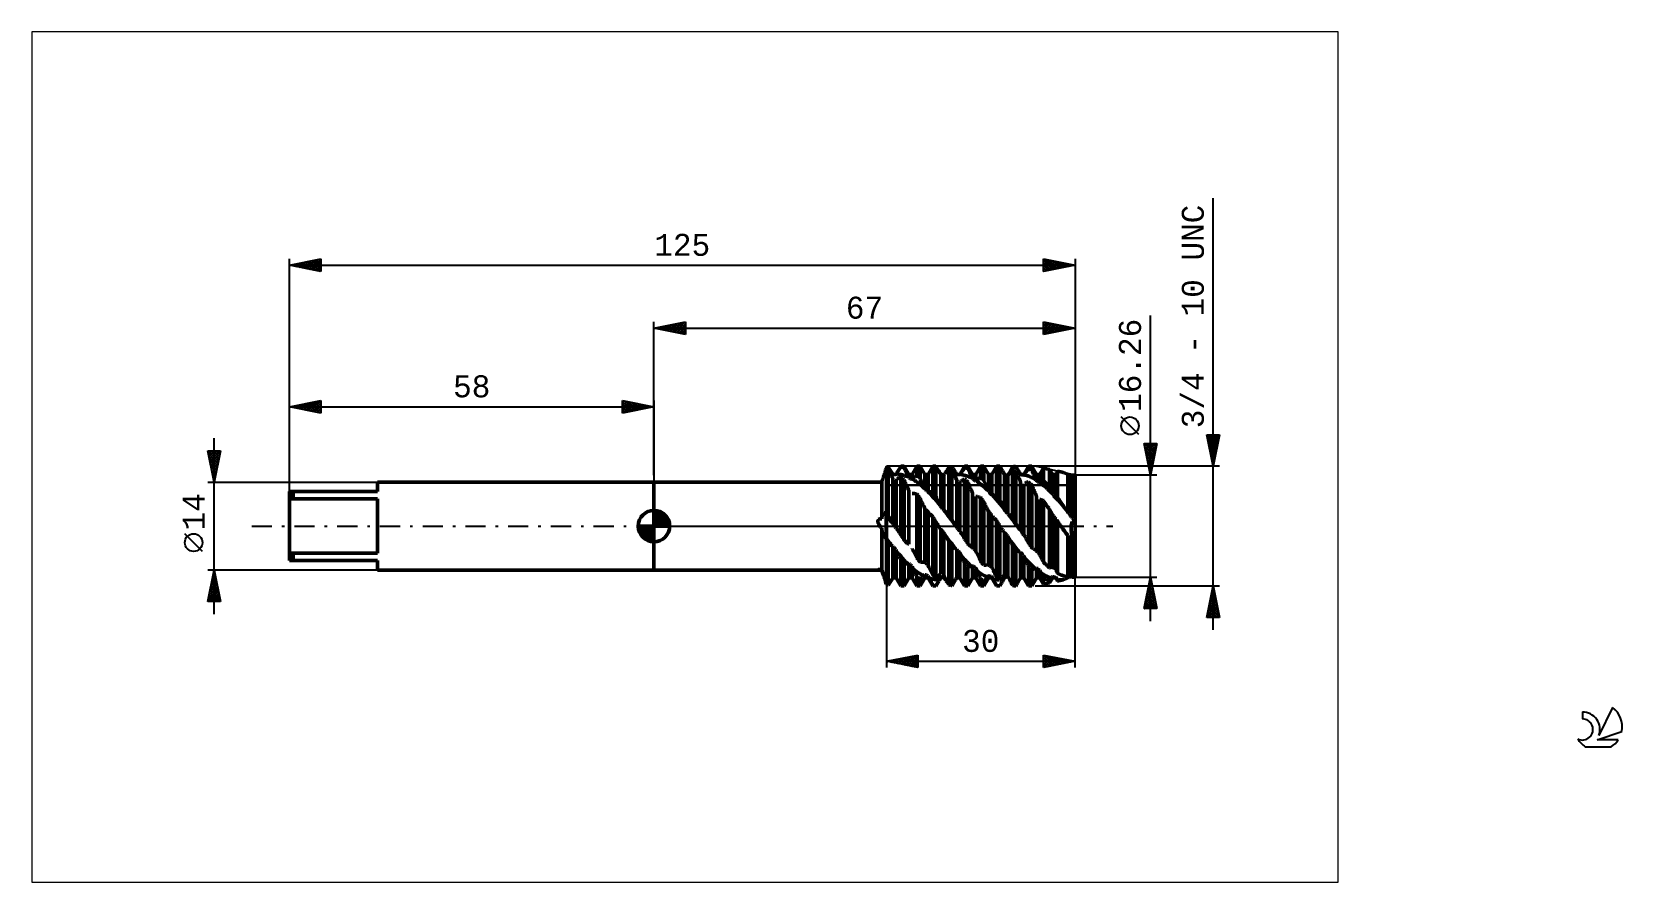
# Model space of a CAD drawing. Header units: millimetres. Extents: x -99 to 154, y -57 to 79.
import ezdxf
from ezdxf.enums import TextEntityAlignment as Align

# ---------------------------------------------------------------- set-up
doc = ezdxf.new("R2010")
doc.units = ezdxf.units.MM
doc.header["$LTSCALE"] = 8
doc.linetypes.add('LONGDASH_DASH', pattern=[0.85, 0.4, -0.2, 0.05, -0.2])
for name, color, linetype in [('1', 4, 'CONTINUOUS'), ('2', 7, 'CONTINUOUS'), ('4', 2, 'LONGDASH_DASH'), ('CUT', 1, 'CONTINUOUS'), ('INFTOTAL', 9, 'CONTINUOUS'), ('NOCUT', 7, 'CONTINUOUS'), ('SK1', 4, 'CONTINUOUS'), ('SK2', 7, 'CONTINUOUS'), ('SK4', 2, 'LONGDASH_DASH'), ('SK6', 5, 'CONTINUOUS')]:
    doc.layers.add(name, color=color, linetype=linetype)
doc.styles.get("Standard").update_dxf_attribs({"font": 'Monospac821 BT'})

msp = doc.modelspace()

# ---------------------------------------------------------------- texts
at = {"layer": '2', "color": 7, "linetype": 'CONTINUOUS', "lineweight": 25}
for s, p in [('3/4 - 10 UNC', (87.5, 33.37)), ('16.26', (77.5, 25.59))]:
    msp.add_text(s, height=3.5, rotation=90, dxfattribs=at).set_placement(p, align=Align.CENTER)
for s, p in [('67', (33.5, 33.02)), ('30', (52, -20.02))]:
    msp.add_text(s, height=3.5, dxfattribs=at).set_placement(p, align=Align.CENTER)
at = {"layer": 'SK2', "color": 7, "linetype": 'CONTINUOUS', "lineweight": 25}
for s, p in [('125', (4.5, 43.02)), ('58', (-29, 20.5))]:
    msp.add_text(s, height=3.5, dxfattribs=at).set_placement(p, align=Align.CENTER)
msp.add_text('14', height=3.5, rotation=90, dxfattribs=at).set_placement((-71.5, 2.27), align=Align.CENTER)

# ---------------------------------------------------------------- linework, layer by layer
at = {"layer": '1', "color": 4, "linetype": 'CONTINUOUS', "lineweight": 50}
for p, q in [((36.41, 7.51), (36.45, 7.62)), ((36.45, 7.62), (36.49, 7.73)), ((36.49, 7.73), (36.53, 7.85)), ((36.53, 7.85), (36.57, 7.98)), ((36.57, 7.98), (36.61, 8.11)), ((36.61, 8.11), (36.66, 8.26)), ((36.66, 8.26), (36.71, 8.41)), ((36.71, 8.41), (36.77, 8.57)), ((36.77, 8.57), (36.82, 8.73)), ((36.82, 8.73), (36.87, 8.88)), ((36.87, 8.88), (36.92, 9.04)), ((36.92, 9.04), (36.97, 9.19)), ((36.97, 9.19), (36.98, 9.21)), ((36.97, 9.19), (36.98, 9.21)), ((36.98, 9.24), (36.99, 9.25)), ((36.98, 9.23), (36.99, 9.24)), ((36.98, 9.22), (36.98, 9.24)), ((36.98, 9.22), (36.98, 9.23)), ((36.98, 9.21), (36.98, 9.22)), ((36.98, 9.21), (36.98, 9.22)), ((36.99, 9.27), (37, 9.28)), ((36.99, 9.25), (36.99, 9.27)), ((36.99, 9.25), (37, 9.26)), ((36.99, 9.24), (36.99, 9.25)), ((37, 9.3), (37.04, 9.31)), ((37, 9.28), (37, 9.3)), ((37, 9.29), (37, 9.3)), ((37, 9.29), (37, 9.3)), ((37, 9.29), (37, 9.29)), ((37, 9.29), (37, 9.29)), ((37, 9.28), (37, 9.29)), ((37, 9.28), (37, 9.29)), ((37, 9.29), (37, 9.29)), ((37, 9.29), (37, 9.29)), ((37.04, 9.26), (37, 9.28)), ((37, 9.26), (37, 9.28)), ((37, -9.3), (37, 9.28)), ((37, 9.28), (37, 9.28)), ((37, 9.28), (37, 9.28)), ((37, 9.28), (37, 9.28)), ((37, 9.28), (37, 9.28)), ((37.04, 9.31), (37.07, 9.32)), ((37.07, 9.25), (37.04, 9.26)), ((37.07, 9.32), (37.11, 9.33)), ((37.11, 9.24), (37.07, 9.25)), ((37.11, 9.33), (37.15, 9.34)), ((37.15, 9.22), (37.11, 9.24)), ((37.15, 9.34), (37.19, 9.35)), ((37.19, 9.21), (37.15, 9.22)), ((37.19, 9.35), (37.22, 9.36)), ((37.22, 9.19), (37.19, 9.21)), ((37.22, 9.36), (37.26, 9.37)), ((37.26, 9.18), (37.22, 9.19)), ((37.37, 9.22), (37.26, 9.37)), ((37.34, 9.01), (37.26, 9.18)), ((37.26, 1.7), (37.26, 9.18)), ((37.42, 8.85), (37.34, 9.01)), ((37.48, 9.06), (37.37, 9.22)), ((37.5, 8.68), (37.42, 8.85)), ((37.58, 8.9), (37.48, 9.06)), ((37.57, 8.51), (37.5, 8.68)), ((37.65, 8.35), (37.57, 8.51)), ((37.69, 8.74), (37.58, 8.9)), ((37.73, 8.18), (37.65, 8.35)), ((37.79, 8.58), (37.69, 8.74)), ((37.71, 8.22), (37.76, 8.22)), ((37.81, 8), (37.73, 8.18)), ((37.76, 8.22), (37.81, 8.23)), ((37.89, 8.42), (37.79, 8.58)), ((37.81, 8.23), (37.85, 8.23)), ((37.84, 7.95), (37.81, 8)), ((37.87, 7.89), (37.84, 7.95)), ((37.85, 8.23), (37.9, 8.24)), ((37.89, 7.83), (37.87, 7.89)), ((37.99, 8.25), (37.89, 8.42)), ((37.92, 7.77), (37.89, 7.83)), ((37.9, 8.24), (37.95, 8.24)), ((37.95, 7.71), (37.92, 7.77)), ((37.95, 8.24), (37.99, 8.25)), ((37.98, 7.65), (37.95, 7.71)), ((38.01, 7.59), (37.98, 7.65)), ((37.99, 8.24), (37.99, 8.25)), ((38, 8.24), (37.99, 8.24)), ((38, 8.23), (38, 8.24)), ((38, 8.24), (38, 8.24)), ((38.01, 8.22), (38, 8.23)), ((38, 8.23), (38, 8.23)), ((38.01, 8.22), (38.01, 8.22)), ((38.01, 8.22), (38.05, 8.22)), ((38.05, 8.22), (38.09, 8.23)), ((38.09, 8.23), (38.14, 8.23)), ((38.14, 8.23), (38.18, 8.23)), ((38.18, 8.23), (38.22, 8.23)), ((38.22, 8.23), (38.27, 8.23)), ((38.27, 8.23), (38.31, 8.23)), ((38.34, 8.23), (38.31, 8.23)), ((38.31, 8.23), (38.53, 8.23)), ((38.37, 8.23), (38.34, 8.23)), ((38.4, 8.23), (38.37, 8.23)), ((38.44, 8.23), (38.4, 8.23)), ((38.47, 8.23), (38.44, 8.23)), ((38.5, 8.23), (38.47, 8.23)), ((38.53, 8.22), (38.5, 8.23)), ((38.53, 8.23), (39.28, 9.52)), ((38.53, 8.22), (38.54, 8.24)), ((38.53, 8.22), (38.53, 8.23)), ((38.54, 8.25), (38.55, 8.26)), ((38.54, 8.24), (38.54, 8.25)), ((38.55, 8.26), (38.56, 8.27)), ((38.56, 8.28), (38.57, 8.29)), ((38.56, 8.27), (38.56, 8.28)), ((38.57, 8.3), (38.68, 8.47)), ((38.77, 8.29), (38.57, 8.3)), ((38.57, 8.29), (38.57, 8.3)), ((38.68, 8.47), (38.78, 8.64)), ((38.96, 8.27), (38.77, 8.29)), ((38.78, 8.64), (38.88, 8.8)), ((38.87, 7.59), (38.95, 7.66)), ((38.88, 8.8), (38.98, 8.96)), ((38.95, 7.66), (39.03, 7.72)), ((39.16, 8.24), (38.96, 8.27)), ((38.98, 8.96), (39.08, 9.12)), ((39.03, 7.72), (39.11, 7.78)), ((39.08, 9.12), (39.18, 9.27)), ((39.11, 7.78), (39.2, 7.83)), ((39.35, 8.2), (39.16, 8.24)), ((39.18, 9.27), (39.28, 9.42)), ((39.2, 7.83), (39.28, 7.89)), ((39.28, 9.52), (39.8, 9.52)), ((39.28, 9.42), (39.28, 9.52)), ((39.35, 9.41), (39.28, 9.42)), ((39.35, 7.82), (39.28, 7.88)), ((39.28, -1.39), (39.28, 7.88)), ((39.43, 9.39), (39.35, 9.41)), ((39.54, 8.15), (39.35, 8.2)), ((39.43, 7.75), (39.35, 7.82)), ((39.5, 9.37), (39.43, 9.39)), ((39.5, 7.69), (39.43, 7.75)), ((39.58, 9.35), (39.5, 9.37)), ((39.58, 7.62), (39.5, 7.69)), ((39.74, 8.09), (39.54, 8.15)), ((39.65, 9.32), (39.58, 9.35)), ((39.65, 7.55), (39.58, 7.62)), ((39.73, 9.3), (39.65, 9.32)), ((39.8, 9.27), (39.73, 9.3)), ((39.93, 8.02), (39.74, 8.09)), ((40.55, 8.23), (39.8, 9.52)), ((39.8, 9.27), (39.8, 9.52)), ((39.9, 9.07), (39.8, 9.27)), ((40, 8.86), (39.9, 9.07)), ((40.12, 7.95), (39.93, 8.02)), ((40.1, 8.65), (40, 8.86)), ((40.2, 8.44), (40.1, 8.65)), ((40.31, 7.87), (40.12, 7.95)), ((40.3, 8.22), (40.2, 8.44)), ((40.41, 8.01), (40.3, 8.22)), ((40.51, 7.79), (40.31, 7.87)), ((40.51, 7.79), (40.41, 8.01)), ((40.51, 7.78), (40.51, 7.79)), ((40.52, 7.76), (40.51, 7.78)), ((40.53, 7.75), (40.52, 7.76)), ((40.53, 7.74), (40.53, 7.75)), ((40.54, 7.73), (40.53, 7.74)), ((40.54, 7.71), (40.54, 7.73)), ((40.55, 7.7), (40.54, 7.71)), ((40.55, 8.23), (41.07, 8.23)), ((40.55, 7.7), (40.55, 8.23)), ((40.62, 7.67), (40.55, 7.7)), ((40.7, 7.63), (40.62, 7.67)), ((40.77, 7.59), (40.7, 7.63)), ((40.85, 7.55), (40.77, 7.59)), ((41.07, 8.23), (41.82, 9.52)), ((41.07, 7.43), (41.07, 8.23)), ((41.22, 7.58), (41.32, 7.68)), ((41.32, 7.68), (41.42, 7.77)), ((41.42, 7.77), (41.52, 7.86)), ((41.52, 7.86), (41.62, 7.94)), ((41.62, 7.94), (41.72, 8.02)), ((41.72, 8.02), (41.82, 8.09)), ((41.82, 9.52), (42.34, 9.52)), ((41.82, 8.09), (41.82, 9.52)), ((41.89, 8.03), (41.82, 8.09)), ((41.97, 7.97), (41.89, 8.03)), ((42.04, 7.9), (41.97, 7.97)), ((42.12, 7.84), (42.04, 7.9)), ((42.19, 7.77), (42.12, 7.84)), ((42.27, 7.71), (42.19, 7.77)), ((42.34, 7.64), (42.27, 7.71)), ((43.09, 8.23), (42.34, 9.52)), ((42.34, 7.64), (42.34, 9.52)), ((42.44, 7.4), (42.34, 7.64)), ((43.09, 8.23), (43.61, 8.23)), ((43.09, 5.91), (43.09, 8.23)), ((43.61, 8.23), (44.36, 9.52)), ((43.61, 5.41), (43.61, 8.23)), ((44.36, 9.52), (44.88, 9.52)), ((44.36, 5.42), (44.36, 9.52)), ((45.3, 8.8), (44.88, 9.52)), ((44.88, 4.74), (44.88, 9.52)), ((45.32, 8.77), (45.3, 8.8)), ((45.34, 8.73), (45.32, 8.77)), ((45.36, 8.69), (45.34, 8.73)), ((45.38, 8.65), (45.36, 8.69)), ((45.4, 8.62), (45.38, 8.65)), ((45.43, 8.58), (45.4, 8.62)), ((45.45, 8.54), (45.43, 8.58)), ((45.47, 8.5), (45.45, 8.54)), ((45.5, 8.45), (45.47, 8.5)), ((45.52, 8.41), (45.5, 8.45)), ((45.55, 8.36), (45.52, 8.41)), ((45.58, 8.31), (45.55, 8.36)), ((45.6, 8.27), (45.58, 8.31)), ((45.63, 8.22), (45.6, 8.27)), ((45.7, 8.21), (45.63, 8.22)), ((45.63, 3.14), (45.63, 8.22)), ((45.78, 8.2), (45.7, 8.21)), ((45.85, 8.2), (45.78, 8.2)), ((45.93, 8.19), (45.85, 8.2)), ((46, 8.18), (45.93, 8.19)), ((46.08, 8.16), (46, 8.18)), ((46.15, 8.15), (46.08, 8.16)), ((46.15, 8.15), (46.18, 8.19)), ((46.15, 2.49), (46.15, 8.15)), ((46.18, 8.19), (46.2, 8.23)), ((46.2, 8.23), (46.23, 8.27)), ((46.23, 8.27), (46.25, 8.3)), ((46.25, 8.3), (46.28, 8.34)), ((46.28, 8.34), (46.31, 8.38)), ((46.31, 8.38), (46.33, 8.42)), ((46.33, 8.42), (46.41, 8.54)), ((46.41, 8.54), (46.5, 8.66)), ((46.5, 8.66), (46.58, 8.78)), ((46.58, 8.78), (46.66, 8.89)), ((46.66, 8.89), (46.74, 9.01)), ((46.71, 8.96), (46.74, 9.03)), ((46.74, 9.01), (46.82, 9.11)), ((46.74, 9.03), (46.77, 9.09)), ((46.77, 9.09), (46.8, 9.16)), ((46.8, 9.16), (46.84, 9.22)), ((46.82, 9.11), (46.9, 9.22)), ((46.84, 9.22), (46.87, 9.28)), ((46.87, 9.28), (46.9, 9.34)), ((46.9, 9.34), (46.97, 9.37)), ((46.97, 9.19), (46.9, 9.22)), ((46.9, 1.85), (46.9, 9.22)), ((46.97, 9.37), (47.05, 9.39)), ((47.05, 9.16), (46.97, 9.19)), ((47.05, 9.39), (47.12, 9.4)), ((47.12, 9.13), (47.05, 9.16)), ((47.12, 9.4), (47.2, 9.42)), ((47.2, 9.09), (47.12, 9.13)), ((47.2, 9.42), (47.27, 9.44)), ((47.27, 9.06), (47.2, 9.09)), ((47.27, 9.44), (47.35, 9.45)), ((47.35, 9.02), (47.27, 9.06)), ((47.35, 9.45), (47.42, 9.47)), ((47.42, 8.99), (47.35, 9.02)), ((47.51, 9.33), (47.42, 9.47)), ((47.5, 8.81), (47.42, 8.99)), ((47.42, 1.05), (47.42, 8.99)), ((47.58, 8.64), (47.5, 8.81)), ((47.6, 9.18), (47.51, 9.33)), ((47.66, 8.46), (47.58, 8.64)), ((47.69, 9.03), (47.6, 9.18)), ((47.74, 8.28), (47.66, 8.46)), ((47.79, 8.88), (47.69, 9.03)), ((47.74, 8.29), (47.8, 8.3)), ((47.82, 8.1), (47.74, 8.28)), ((47.88, 8.73), (47.79, 8.88)), ((47.8, 8.3), (47.87, 8.3)), ((47.91, 7.92), (47.82, 8.1)), ((47.87, 8.3), (47.93, 8.3)), ((47.97, 8.57), (47.88, 8.73)), ((47.99, 7.74), (47.91, 7.92)), ((47.93, 8.3), (48, 8.3)), ((48.06, 8.41), (47.97, 8.57)), ((48.01, 7.69), (47.99, 7.74)), ((48, 8.3), (48.06, 8.3)), ((48.04, 7.63), (48.01, 7.69)), ((48.06, 7.58), (48.04, 7.63)), ((48.07, 8.4), (48.06, 8.41)), ((48.17, 8.23), (48.06, 8.41)), ((48.13, 8.3), (48.06, 8.3)), ((48.08, 8.38), (48.07, 8.4)), ((48.09, 8.36), (48.08, 8.38)), ((48.1, 8.35), (48.09, 8.36)), ((48.11, 8.33), (48.1, 8.35)), ((48.12, 8.32), (48.11, 8.33)), ((48.13, 8.3), (48.12, 8.32)), ((48.13, 8.29), (48.13, 8.3)), ((48.14, 8.28), (48.13, 8.29)), ((48.14, 8.27), (48.14, 8.28)), ((48.15, 8.26), (48.14, 8.27)), ((48.16, 8.25), (48.15, 8.26)), ((48.16, 8.24), (48.16, 8.25)), ((48.17, 8.23), (48.16, 8.24)), ((48.24, 8.23), (48.17, 8.23)), ((48.17, 8.23), (48.69, 8.23)), ((48.17, 8.23), (48.17, 8.23)), ((48.32, 8.22), (48.24, 8.23)), ((48.39, 8.22), (48.32, 8.22)), ((48.47, 8.21), (48.39, 8.22)), ((48.54, 8.2), (48.47, 8.21)), ((48.62, 8.2), (48.54, 8.2)), ((48.69, 8.19), (48.62, 8.2)), ((48.69, 8.23), (49.44, 9.52)), ((48.69, 8.19), (48.69, 8.23)), ((48.69, 8.19), (48.7, 8.2)), ((48.7, 8.21), (48.71, 8.22)), ((48.7, 8.2), (48.7, 8.21)), ((48.71, 8.22), (48.72, 8.23)), ((48.71, 8.22), (48.71, 8.22)), ((48.72, 8.23), (48.73, 8.24)), ((48.73, 8.25), (48.84, 8.42)), ((48.93, 8.22), (48.73, 8.25)), ((48.73, 8.24), (48.73, 8.25)), ((48.84, 8.42), (48.94, 8.57)), ((49.12, 8.18), (48.93, 8.22)), ((48.94, 8.57), (49.04, 8.73)), ((49.04, 8.73), (49.14, 8.88)), ((49.31, 8.13), (49.12, 8.18)), ((49.14, 8.88), (49.24, 9.03)), ((49.24, 9.03), (49.34, 9.17)), ((49.51, 8.08), (49.31, 8.13)), ((49.34, 9.17), (49.44, 9.31)), ((49.44, 9.52), (49.96, 9.52)), ((49.44, 9.31), (49.44, 9.52)), ((49.51, 9.28), (49.44, 9.31)), ((49.59, 9.25), (49.51, 9.28)), ((49.7, 8.01), (49.51, 8.08)), ((49.66, 9.23), (49.59, 9.25)), ((49.74, 9.2), (49.66, 9.23)), ((49.89, 7.94), (49.7, 8.01)), ((49.81, 9.17), (49.74, 9.2)), ((49.89, 9.14), (49.81, 9.17)), ((49.96, 9.1), (49.89, 9.14)), ((50.09, 7.86), (49.89, 7.94)), ((50.71, 8.23), (49.96, 9.52)), ((49.96, 9.1), (49.96, 9.52)), ((50.06, 8.89), (49.96, 9.1)), ((50.16, 8.68), (50.06, 8.89)), ((50.28, 7.77), (50.09, 7.86)), ((50.26, 8.46), (50.16, 8.68)), ((50.36, 8.24), (50.26, 8.46)), ((50.47, 7.68), (50.28, 7.77)), ((50.46, 8.02), (50.36, 8.24)), ((50.56, 7.8), (50.46, 8.02)), ((50.67, 7.58), (50.47, 7.68)), ((50.67, 7.58), (50.56, 7.8)), ((50.71, 8.23), (51.23, 8.23)), ((50.71, 7.49), (50.71, 8.23)), ((51.23, 8.23), (51.98, 9.52)), ((51.23, 7.17), (51.23, 8.23)), ((51.68, 7.54), (51.78, 7.61)), ((51.78, 7.61), (51.88, 7.67)), ((51.88, 7.67), (51.98, 7.73)), ((51.98, 9.52), (52.5, 9.52)), ((51.98, 7.73), (51.98, 9.52)), ((52.05, 7.66), (51.98, 7.73)), ((52.13, 7.59), (52.05, 7.66)), ((53.25, 8.23), (52.5, 9.52)), ((52.5, 7.23), (52.5, 9.52)), ((53.25, 8.23), (53.77, 8.23)), ((53.25, 5.51), (53.25, 8.23)), ((53.77, 8.23), (54.52, 9.52)), ((53.77, 4.97), (53.77, 8.23)), ((54.52, 9.52), (55.04, 9.52)), ((54.52, 4.87), (54.52, 9.52)), ((55.06, 9.49), (55.04, 9.52)), ((55.04, 4.16), (55.04, 9.52)), ((55.14, 9.36), (55.06, 9.49)), ((55.22, 9.22), (55.14, 9.36)), ((55.29, 9.08), (55.22, 9.22)), ((55.37, 8.94), (55.29, 9.08)), ((55.45, 8.8), (55.37, 8.94)), ((55.53, 8.65), (55.45, 8.8)), ((55.61, 8.5), (55.53, 8.65)), ((55.63, 8.46), (55.61, 8.5)), ((55.66, 8.41), (55.63, 8.46)), ((55.68, 8.36), (55.66, 8.41)), ((55.71, 8.32), (55.68, 8.36)), ((55.74, 8.27), (55.71, 8.32)), ((55.76, 8.22), (55.74, 8.27)), ((55.79, 8.17), (55.76, 8.22)), ((55.86, 8.16), (55.79, 8.17)), ((55.79, 2.61), (55.79, 8.17)), ((55.94, 8.14), (55.86, 8.16)), ((56.01, 8.13), (55.94, 8.14)), ((56.09, 8.11), (56.01, 8.13)), ((56.16, 8.09), (56.09, 8.11)), ((56.24, 8.07), (56.16, 8.09)), ((56.31, 8.05), (56.24, 8.07)), ((56.31, 8.05), (56.34, 8.09)), ((56.31, 1.95), (56.31, 8.05)), ((56.34, 8.09), (56.36, 8.12)), ((56.36, 8.12), (56.39, 8.16)), ((56.39, 8.16), (56.41, 8.2)), ((56.41, 8.19), (56.52, 8.41)), ((56.41, 8.2), (56.44, 8.23)), ((56.44, 8.23), (56.47, 8.27)), ((56.47, 8.27), (56.49, 8.3)), ((56.49, 8.3), (56.57, 8.42)), ((56.52, 8.41), (56.63, 8.62)), ((56.57, 8.42), (56.66, 8.53)), ((56.63, 8.62), (56.74, 8.83)), ((56.66, 8.53), (56.74, 8.63)), ((56.74, 8.83), (56.85, 9.04)), ((56.74, 8.63), (56.82, 8.74)), ((56.82, 8.74), (56.9, 8.84)), ((56.85, 9.04), (56.95, 9.25)), ((56.9, 8.84), (56.98, 8.94)), ((56.95, 9.25), (57.06, 9.45)), ((56.98, 8.94), (57.06, 9.04)), ((57.06, 9.45), (57.13, 9.46)), ((57.13, 9), (57.06, 9.04)), ((57.06, 1.21), (57.06, 9.04)), ((57.13, 9.46), (57.21, 9.47)), ((57.21, 8.96), (57.13, 9)), ((57.21, 9.47), (57.28, 9.49)), ((57.28, 8.92), (57.21, 8.96)), ((57.28, 9.49), (57.36, 9.5)), ((57.36, 8.88), (57.28, 8.92)), ((57.36, 9.5), (57.43, 9.5)), ((57.43, 8.84), (57.36, 8.88)), ((57.43, 9.5), (57.51, 9.51)), ((57.51, 8.79), (57.43, 8.84)), ((57.51, 9.51), (57.58, 9.52)), ((57.58, 8.75), (57.51, 8.79)), ((57.62, 9.46), (57.58, 9.52)), ((57.66, 8.57), (57.58, 8.75)), ((57.58, 0.41), (57.58, 8.75)), ((57.65, 9.4), (57.62, 9.46)), ((57.69, 9.34), (57.65, 9.4)), ((57.74, 8.39), (57.66, 8.57)), ((57.72, 9.28), (57.69, 9.34)), ((57.76, 9.22), (57.72, 9.28)), ((57.82, 8.21), (57.74, 8.39)), ((57.79, 9.16), (57.76, 9.22)), ((57.86, 8.3), (57.78, 8.3)), ((57.83, 9.09), (57.79, 9.16)), ((57.9, 8.03), (57.82, 8.21)), ((57.89, 8.98), (57.83, 9.09)), ((58.33, 8.23), (57.83, 9.09)), ((57.95, 8.3), (57.86, 8.3)), ((57.96, 8.87), (57.89, 8.98)), ((57.98, 7.85), (57.9, 8.03)), ((58.03, 8.3), (57.95, 8.3)), ((58.02, 8.75), (57.96, 8.87)), ((58.07, 7.66), (57.98, 7.85)), ((58.09, 8.64), (58.02, 8.75)), ((58.12, 8.29), (58.03, 8.3)), ((58.15, 7.48), (58.07, 7.66)), ((58.15, 8.52), (58.09, 8.64)), ((58.2, 8.28), (58.12, 8.29)), ((58.22, 8.4), (58.15, 8.52)), ((58.29, 8.28), (58.2, 8.28)), ((58.29, 8.28), (58.22, 8.4)), ((58.29, 8.27), (58.29, 8.28)), ((58.3, 8.25), (58.29, 8.27)), ((58.3, 8.24), (58.3, 8.25)), ((58.31, 8.23), (58.3, 8.24)), ((58.32, 8.22), (58.31, 8.23)), ((58.32, 8.21), (58.32, 8.22)), ((58.33, 8.2), (58.32, 8.21)), ((58.33, 8.23), (58.85, 8.23)), ((58.33, 8.2), (58.33, 8.23)), ((58.4, 8.19), (58.33, 8.2)), ((58.48, 8.18), (58.4, 8.19)), ((58.55, 8.17), (58.48, 8.18)), ((58.63, 8.16), (58.55, 8.17)), ((58.7, 8.14), (58.63, 8.16)), ((58.78, 8.13), (58.7, 8.14)), ((58.85, 8.11), (58.78, 8.13)), ((58.85, 8.23), (59.6, 9.52)), ((58.85, 8.11), (58.85, 8.23)), ((58.85, 8.11), (58.86, 8.12)), ((58.86, 8.13), (58.87, 8.14)), ((58.86, 8.12), (58.86, 8.13)), ((58.87, 8.15), (58.88, 8.15)), ((58.87, 8.14), (58.87, 8.15)), ((58.88, 8.15), (58.89, 8.16)), ((58.89, 8.17), (59, 8.32)), ((59.09, 8.12), (58.89, 8.17)), ((58.89, 8.16), (58.89, 8.17)), ((59, 8.32), (59.1, 8.47)), ((59.28, 8.06), (59.09, 8.12)), ((59.1, 8.47), (59.2, 8.62)), ((59.2, 8.62), (59.3, 8.75)), ((59.47, 8), (59.28, 8.06)), ((59.3, 8.75), (59.4, 8.89)), ((59.4, 8.89), (59.5, 9.02)), ((59.67, 7.93), (59.47, 8)), ((59.5, 9.02), (59.6, 9.15)), ((59.6, 9.52), (60.12, 9.52)), ((59.6, 9.15), (59.6, 9.52)), ((59.67, 9.11), (59.6, 9.15)), ((59.75, 9.08), (59.67, 9.11)), ((59.86, 7.85), (59.67, 7.93)), ((59.82, 9.04), (59.75, 9.08)), ((59.9, 9.01), (59.82, 9.04)), ((60.05, 7.76), (59.86, 7.85)), ((59.97, 8.97), (59.9, 9.01)), ((60.05, 8.93), (59.97, 8.97)), ((60.12, 8.89), (60.05, 8.93)), ((60.25, 7.66), (60.05, 7.76)), ((60.87, 8.23), (60.12, 9.52)), ((60.12, 8.89), (60.12, 9.52)), ((60.22, 8.67), (60.12, 8.89)), ((60.32, 8.45), (60.22, 8.67)), ((60.44, 7.56), (60.25, 7.66)), ((60.42, 8.23), (60.32, 8.45)), ((60.52, 8.01), (60.42, 8.23)), ((60.62, 7.78), (60.52, 8.01)), ((60.72, 7.56), (60.62, 7.78)), ((60.87, 8.23), (61.39, 8.23)), ((60.87, 7.24), (60.87, 8.23)), ((61.39, 8.23), (61.97, 9.23)), ((61.39, 6.88), (61.39, 8.23)), ((62.95, 9.02), (61.97, 9.23)), ((61.97, 7.25), (61.97, 9.23)), ((63.41, 8.23), (62.95, 9.02)), ((62.95, 6.11), (62.95, 9.02)), ((63.41, 8.23), (63.93, 8.23)), ((63.41, 5.08), (63.41, 8.23)), ((63.93, 8.23), (64.23, 8.74)), ((63.93, 4.51), (63.93, 8.23)), ((64.76, 8.62), (64.23, 8.74)), ((64.23, 4.47), (64.23, 8.74)), ((64.83, 8.61), (64.77, 8.62)), ((64.89, 8.59), (64.83, 8.61)), ((64.94, 8.58), (64.89, 8.59)), ((65, 8.56), (64.94, 8.58)), ((65.06, 8.55), (65, 8.56)), ((65.12, 8.53), (65.06, 8.55)), ((65.22, 8.5), (65.12, 8.53)), ((65.33, 8.46), (65.22, 8.5)), ((65.44, 8.42), (65.33, 8.46)), ((65.54, 8.38), (65.44, 8.42)), ((65.65, 8.34), (65.54, 8.38)), ((65.75, 8.29), (65.65, 8.34)), ((65.86, 8.25), (65.75, 8.29)), ((65.87, 8.22), (65.86, 8.25)), ((65.86, 2.24), (65.86, 8.25)), ((65.89, 8.2), (65.87, 8.22)), ((65.9, 8.18), (65.89, 8.2)), ((65.91, 8.15), (65.9, 8.18)), ((65.92, 8.13), (65.91, 8.15)), ((65.94, 8.1), (65.92, 8.13)), ((65.95, 8.08), (65.94, 8.1)), ((66.02, 8.06), (65.95, 8.08)), ((65.95, 2.07), (65.95, 8.08)), ((66.1, 8.04), (66.02, 8.06)), ((66.17, 8.02), (66.1, 8.04)), ((66.15, 8.03), (66.2, 8.04)), ((66.25, 8), (66.17, 8.02)), ((66.2, 8.04), (66.25, 8.06)), ((66.25, 8.06), (66.31, 8.07)), ((66.32, 7.97), (66.25, 8)), ((66.31, 8.07), (66.36, 8.08)), ((66.4, 7.95), (66.32, 7.97)), ((66.36, 8.08), (66.42, 8.1)), ((66.47, 7.92), (66.4, 7.95)), ((66.42, 8.1), (66.47, 8.11)), ((66.47, 8.11), (66.47, 8.12)), ((66.47, 8.12), (66.47, 8.12)), ((66.47, 8.12), (66.48, 8.12)), ((66.47, 8.11), (66.47, 8.11)), ((66.47, 7.92), (66.48, 7.93)), ((66.47, 7.92), (66.47, 7.92)), ((66.47, 7.92), (66.47, 7.92)), ((66.47, 7.92), (66.47, 7.92)), ((66.47, 1.4), (66.47, 7.92)), ((66.48, 8.13), (66.55, 8.13)), ((66.48, 8.12), (66.48, 8.13)), ((66.48, 8.12), (66.48, 8.12)), ((66.48, 8.12), (66.48, 8.12)), ((66.55, 7.89), (66.48, 7.93)), ((66.48, 7.93), (66.48, 7.93)), ((66.48, 7.93), (66.48, 7.93)), ((66.48, 7.93), (66.48, 7.93)), ((66.48, 1.39), (66.48, 7.93)), ((66.63, 8.13), (66.55, 8.13)), ((66.63, 7.84), (66.55, 7.89)), ((66.7, 8.12), (66.63, 8.13)), ((66.7, 7.8), (66.63, 7.84)), ((66.78, 8.12), (66.7, 8.12)), ((66.78, 7.75), (66.7, 7.8)), ((66.85, 8.11), (66.78, 8.12)), ((66.85, 7.71), (66.78, 7.75)), ((66.83, 7.72), (66.86, 7.78)), ((66.83, 7.72), (66.86, 7.78)), ((66.93, 8.11), (66.85, 8.11)), ((66.93, 7.66), (66.85, 7.71)), ((66.86, 7.78), (66.89, 7.84)), ((66.86, 7.78), (66.89, 7.84)), ((66.89, 7.84), (66.92, 7.91)), ((66.89, 7.84), (66.92, 7.91)), ((66.92, 7.91), (66.94, 7.97)), ((66.92, 7.91), (66.94, 7.97)), ((67, 8.1), (66.93, 8.11)), ((67, 7.61), (66.93, 7.66)), ((66.94, 7.97), (66.97, 8.04)), ((66.94, 7.97), (66.97, 8.04)), ((66.97, 8.04), (67, 8.1)), ((66.97, 8.04), (67, 8.1)), ((67, 8.02), (67, 8.1)), ((67, 7.93), (67, 8.02)), ((67, 7.85), (67, 7.93)), ((67, 7.77), (67, 7.85)), ((67, 7.69), (67, 7.77)), ((67, 7.61), (67, 7.69)), ((67, 0.68), (67, 7.61)), ((67, 0.68), (67, 7.61)), ((0, 7), (35.97, 7)), ((0, -7), (0, 7)), ((36.01, 7), (35.97, 7)), ((36.05, 7), (36.01, 7)), ((36.1, 7), (36.05, 7)), ((36.14, 7), (36.1, 7)), ((36.19, 6.99), (36.14, 7)), ((36.24, 6.99), (36.19, 6.99)), ((36.24, 6.99), (36.26, 7.06)), ((36.24, 1.18), (36.24, 6.99)), ((36.26, 7.06), (36.28, 7.13)), ((36.28, 7.13), (36.31, 7.22)), ((36.31, 7.22), (36.34, 7.31)), ((36.34, 7.31), (36.38, 7.4)), ((36.38, 7.4), (36.41, 7.51)), ((38.01, 0.39), (38.01, 7.59)), ((38.53, 7.3), (38.56, 7.32)), ((38.53, -0.29), (38.53, 7.3)), ((38.56, 7.32), (38.58, 7.34)), ((38.58, 7.34), (38.61, 7.36)), ((38.61, 7.36), (38.63, 7.39)), ((38.63, 7.39), (38.66, 7.41)), ((38.66, 7.41), (38.69, 7.43)), ((38.69, 7.43), (38.71, 7.46)), ((38.71, 7.46), (38.79, 7.53)), ((38.79, 7.53), (38.87, 7.59)), ((39.73, 7.48), (39.65, 7.55)), ((39.8, 7.41), (39.73, 7.48)), ((39.88, 7.22), (39.8, 7.41)), ((39.8, -2.18), (39.8, 7.41)), ((39.96, 7.03), (39.88, 7.22)), ((40.04, 6.84), (39.96, 7.03)), ((40.12, 6.65), (40.04, 6.84)), ((40.2, 6.47), (40.12, 6.65)), ((40.28, 6.28), (40.2, 6.47)), ((40.37, 6.09), (40.28, 6.28)), ((40.39, 6.03), (40.37, 6.09)), ((40.42, 5.98), (40.39, 6.03)), ((40.44, 5.92), (40.42, 5.98)), ((40.47, 5.86), (40.44, 5.92)), ((40.5, 5.81), (40.47, 5.86)), ((40.52, 5.75), (40.5, 5.81)), ((40.55, 5.7), (40.52, 5.75)), ((40.55, -2.9), (40.55, 5.7)), ((40.92, 7.51), (40.85, 7.55)), ((41, 7.47), (40.92, 7.51)), ((41.07, 7.43), (41, 7.47)), ((41.07, 7.43), (41.08, 7.44)), ((41.1, 5.18), (41.07, 5.18)), ((41.08, 7.44), (41.09, 7.45)), ((41.08, 7.44), (41.08, 7.44)), ((41.09, 7.45), (41.1, 7.46)), ((41.1, 7.46), (41.11, 7.47)), ((41.1, 7.46), (41.1, 7.46)), ((41.12, 5.18), (41.1, 5.18)), ((41.11, 7.47), (41.22, 7.58)), ((41.31, 7.36), (41.11, 7.47)), ((41.11, 7.47), (41.11, 7.47)), ((41.15, 5.17), (41.12, 5.18)), ((41.17, 5.17), (41.15, 5.17)), ((41.2, 5.17), (41.17, 5.17)), ((41.2, 5.17), (41.23, 5.17)), ((41.23, 5.17), (41.25, 5.18)), ((41.25, 5.18), (41.33, 5.18)), ((41.5, 7.24), (41.31, 7.36)), ((41.42, 5.17), (41.33, 5.18)), ((41.5, 5.17), (41.42, 5.17)), ((41.69, 7.11), (41.5, 7.24)), ((41.58, 5.16), (41.5, 5.17)), ((41.66, 5.14), (41.58, 5.16)), ((41.74, 5.13), (41.66, 5.14)), ((41.89, 6.97), (41.69, 7.11)), ((41.82, 5.1), (41.74, 5.13)), ((41.89, 5.01), (41.82, 5.1)), ((41.82, -5.03), (41.82, 5.1)), ((42.08, 6.82), (41.89, 6.97)), ((42.27, 6.67), (42.08, 6.82)), ((42.47, 6.51), (42.27, 6.67)), ((42.54, 7.17), (42.44, 7.4)), ((42.66, 6.35), (42.47, 6.51)), ((42.64, 6.94), (42.54, 7.17)), ((42.74, 6.7), (42.64, 6.94)), ((42.85, 6.18), (42.66, 6.35)), ((42.84, 6.47), (42.74, 6.7)), ((42.94, 6.24), (42.84, 6.47)), ((43.05, 6), (42.85, 6.18)), ((43.05, 6), (42.94, 6.24)), ((43.05, 5.99), (43.05, 6)), ((43.06, 5.98), (43.05, 5.99)), ((43.06, 5.96), (43.06, 5.98)), ((43.07, 5.95), (43.06, 5.96)), ((43.08, 5.94), (43.07, 5.95)), ((43.08, 5.92), (43.08, 5.94)), ((43.09, 5.91), (43.08, 5.92)), ((43.16, 5.84), (43.09, 5.91)), ((43.24, 5.77), (43.16, 5.84)), ((43.31, 5.7), (43.24, 5.77)), ((43.39, 5.63), (43.31, 5.7)), ((43.46, 5.55), (43.39, 5.63)), ((43.54, 5.48), (43.46, 5.55)), ((43.61, 5.41), (43.54, 5.48)), ((43.61, 5.41), (43.62, 5.41)), ((43.62, 5.41), (43.63, 5.41)), ((43.62, 5.41), (43.62, 5.41)), ((43.63, 5.41), (43.64, 5.41)), ((43.64, 5.41), (43.65, 5.42)), ((43.64, 5.41), (43.64, 5.41)), ((43.65, 5.42), (43.76, 5.43)), ((43.98, 5.08), (43.65, 5.42)), ((43.65, 5.42), (43.65, 5.42)), ((43.76, 5.43), (43.86, 5.45)), ((43.86, 5.45), (43.96, 5.45)), ((44.06, 5.45), (43.96, 5.45)), ((44.3, 4.73), (43.98, 5.08)), ((44.16, 5.45), (44.06, 5.45)), ((44.26, 5.43), (44.16, 5.45)), ((44.36, 5.42), (44.26, 5.43)), ((44.43, 5.32), (44.36, 5.42)), ((44.51, 5.23), (44.43, 5.32)), ((44.58, 5.13), (44.51, 5.23)), ((44.66, 5.03), (44.58, 5.13)), ((48.09, 7.52), (48.06, 7.58)), ((48.12, 7.47), (48.09, 7.52)), ((48.14, 7.41), (48.12, 7.47)), ((48.17, 7.36), (48.14, 7.41)), ((48.17, -0.15), (48.17, 7.36)), ((48.69, 7.02), (48.72, 7.04)), ((48.69, -0.84), (48.69, 7.02)), ((48.72, 7.04), (48.74, 7.06)), ((48.74, 7.06), (48.77, 7.08)), ((48.77, 7.08), (48.79, 7.09)), ((48.79, 7.09), (48.82, 7.11)), ((48.82, 7.11), (48.85, 7.13)), ((48.85, 7.13), (48.87, 7.15)), ((48.87, 7.15), (48.95, 7.21)), ((48.95, 7.21), (49.04, 7.27)), ((49.04, 7.27), (49.12, 7.32)), ((49.12, 7.32), (49.2, 7.37)), ((49.2, 7.37), (49.28, 7.42)), ((49.28, 7.42), (49.36, 7.46)), ((49.36, 7.46), (49.44, 7.5)), ((49.51, 7.43), (49.44, 7.5)), ((49.44, -2.03), (49.44, 7.5)), ((49.59, 7.36), (49.51, 7.43)), ((49.66, 7.29), (49.59, 7.36)), ((49.74, 7.21), (49.66, 7.29)), ((49.81, 7.14), (49.74, 7.21)), ((49.89, 7.06), (49.81, 7.14)), ((49.96, 6.98), (49.89, 7.06)), ((50.04, 6.79), (49.96, 6.98)), ((49.96, -2.8), (49.96, 6.98)), ((50.12, 6.6), (50.04, 6.79)), ((50.2, 6.42), (50.12, 6.6)), ((50.28, 6.23), (50.2, 6.42)), ((50.36, 6.04), (50.28, 6.23)), ((50.45, 5.85), (50.36, 6.04)), ((50.53, 5.67), (50.45, 5.85)), ((50.55, 5.61), (50.53, 5.67)), ((50.58, 5.55), (50.55, 5.61)), ((50.6, 5.5), (50.58, 5.55)), ((50.63, 5.44), (50.6, 5.5)), ((50.66, 5.39), (50.63, 5.44)), ((50.68, 5.33), (50.66, 5.39)), ((50.67, 7.56), (50.67, 7.58)), ((50.68, 7.55), (50.67, 7.56)), ((50.69, 7.54), (50.68, 7.55)), ((50.71, 5.28), (50.68, 5.33)), ((50.69, 7.53), (50.69, 7.54)), ((50.7, 7.51), (50.69, 7.53)), ((50.7, 7.5), (50.7, 7.51)), ((50.71, 7.49), (50.7, 7.5)), ((50.78, 7.44), (50.71, 7.49)), ((50.71, -3.42), (50.71, 5.28)), ((50.86, 7.4), (50.78, 7.44)), ((50.93, 7.36), (50.86, 7.4)), ((51.01, 7.31), (50.93, 7.36)), ((51.08, 7.27), (51.01, 7.31)), ((51.16, 7.22), (51.08, 7.27)), ((51.23, 7.17), (51.16, 7.22)), ((51.23, 7.17), (51.24, 7.18)), ((51.24, 7.18), (51.25, 7.19)), ((51.24, 7.18), (51.24, 7.18)), ((51.25, 7.19), (51.26, 7.19)), ((51.26, 7.2), (51.27, 7.21)), ((51.26, 7.19), (51.26, 7.2)), ((51.27, 7.21), (51.38, 7.3)), ((51.47, 7.08), (51.27, 7.21)), ((51.27, 7.21), (51.27, 7.21)), ((51.38, 7.3), (51.48, 7.39)), ((51.66, 6.94), (51.47, 7.08)), ((51.48, 7.39), (51.58, 7.46)), ((51.58, 7.46), (51.68, 7.54)), ((51.85, 6.8), (51.66, 6.94)), ((52.05, 6.64), (51.85, 6.8)), ((52.24, 6.48), (52.05, 6.64)), ((52.2, 7.52), (52.13, 7.59)), ((52.28, 7.45), (52.2, 7.52)), ((52.43, 6.32), (52.24, 6.48)), ((52.35, 7.38), (52.28, 7.45)), ((52.43, 7.31), (52.35, 7.38)), ((52.5, 7.23), (52.43, 7.31)), ((52.63, 6.15), (52.43, 6.32)), ((52.6, 7), (52.5, 7.23)), ((52.7, 6.76), (52.6, 7)), ((52.82, 5.97), (52.63, 6.15)), ((52.8, 6.53), (52.7, 6.76)), ((52.9, 6.3), (52.8, 6.53)), ((53.01, 5.79), (52.82, 5.97)), ((53, 6.06), (52.9, 6.3)), ((53.1, 5.83), (53, 6.06)), ((53.21, 5.6), (53.01, 5.79)), ((53.21, 5.6), (53.1, 5.83)), ((53.21, 5.59), (53.21, 5.6)), ((53.22, 5.57), (53.21, 5.59)), ((53.23, 5.56), (53.22, 5.57)), ((53.23, 5.55), (53.23, 5.56)), ((53.24, 5.53), (53.23, 5.55)), ((53.24, 5.52), (53.24, 5.53)), ((53.25, 5.51), (53.24, 5.52)), ((53.32, 5.43), (53.25, 5.51)), ((53.4, 5.36), (53.32, 5.43)), ((53.47, 5.28), (53.4, 5.36)), ((53.55, 5.2), (53.47, 5.28)), ((53.62, 5.13), (53.55, 5.2)), ((53.7, 5.05), (53.62, 5.13)), ((58.17, 7.42), (58.15, 7.48)), ((58.2, 7.37), (58.17, 7.42)), ((58.22, 7.31), (58.2, 7.37)), ((58.25, 7.26), (58.22, 7.31)), ((58.28, 7.2), (58.25, 7.26)), ((58.3, 7.15), (58.28, 7.2)), ((58.33, 7.09), (58.3, 7.15)), ((58.33, -0.71), (58.33, 7.09)), ((58.85, -1.4), (58.85, 6.71)), ((59.03, 6.82), (59.11, 6.87)), ((59.11, 6.87), (59.2, 6.91)), ((59.2, 6.91), (59.28, 6.95)), ((59.28, 6.95), (59.36, 6.99)), ((59.36, 6.99), (59.44, 7.03)), ((59.44, 7.03), (59.52, 7.06)), ((59.52, 7.06), (59.6, 7.09)), ((59.67, 7.01), (59.6, 7.09)), ((59.6, -2.66), (59.6, 7.09)), ((59.75, 6.93), (59.67, 7.01)), ((59.82, 6.85), (59.75, 6.93)), ((59.9, 6.77), (59.82, 6.85)), ((59.97, 6.69), (59.9, 6.77)), ((60.05, 6.61), (59.97, 6.69)), ((60.12, 6.53), (60.05, 6.61)), ((60.2, 6.34), (60.12, 6.53)), ((60.12, -3.42), (60.12, 6.53)), ((60.28, 6.15), (60.2, 6.34)), ((60.36, 5.96), (60.28, 6.15)), ((60.44, 5.77), (60.36, 5.96)), ((60.63, 7.45), (60.44, 7.56)), ((60.52, 5.59), (60.44, 5.77)), ((60.61, 5.4), (60.52, 5.59)), ((60.69, 5.22), (60.61, 5.4)), ((60.83, 7.33), (60.63, 7.45)), ((60.71, 5.16), (60.69, 5.22)), ((60.74, 5.11), (60.71, 5.16)), ((60.83, 7.33), (60.72, 7.56)), ((60.76, 5.05), (60.74, 5.11)), ((60.83, 7.32), (60.83, 7.33)), ((60.84, 7.3), (60.83, 7.32)), ((60.85, 7.29), (60.84, 7.3)), ((60.85, 7.28), (60.85, 7.29)), ((60.86, 7.26), (60.85, 7.28)), ((60.86, 7.25), (60.86, 7.26)), ((60.87, 7.24), (60.86, 7.25)), ((60.94, 7.19), (60.87, 7.24)), ((61.02, 7.14), (60.94, 7.19)), ((61.09, 7.09), (61.02, 7.14)), ((61.17, 7.04), (61.09, 7.09)), ((61.24, 6.99), (61.17, 7.04)), ((61.32, 6.93), (61.24, 6.99)), ((61.39, 6.88), (61.32, 6.93)), ((61.39, 6.88), (61.4, 6.89)), ((61.4, 6.89), (61.41, 6.89)), ((61.4, 6.89), (61.4, 6.89)), ((61.41, 6.9), (61.42, 6.9)), ((61.41, 6.89), (61.41, 6.9)), ((61.42, 6.9), (61.43, 6.91)), ((61.43, 6.91), (61.51, 6.97)), ((61.63, 6.77), (61.43, 6.91)), ((61.43, 6.91), (61.43, 6.91)), ((61.51, 6.97), (61.59, 7.03)), ((61.59, 7.03), (61.67, 7.08)), ((61.82, 6.61), (61.63, 6.77)), ((61.67, 7.08), (61.74, 7.13)), ((61.74, 7.13), (61.82, 7.17)), ((61.82, 7.17), (61.9, 7.21)), ((62.01, 6.45), (61.82, 6.61)), ((61.9, 7.21), (61.97, 7.25)), ((62.11, 7.1), (61.97, 7.25)), ((62.21, 6.29), (62.01, 6.45)), ((62.25, 6.94), (62.11, 7.1)), ((62.4, 6.12), (62.21, 6.29)), ((62.39, 6.78), (62.25, 6.94)), ((62.53, 6.62), (62.39, 6.78)), ((62.59, 5.94), (62.4, 6.12)), ((62.67, 6.45), (62.53, 6.62)), ((62.79, 5.75), (62.59, 5.94)), ((62.81, 6.28), (62.67, 6.45)), ((62.98, 5.56), (62.79, 5.75)), ((62.95, 6.11), (62.81, 6.28)), ((63.01, 5.97), (62.95, 6.11)), ((63.17, 5.37), (62.98, 5.56)), ((63.07, 5.84), (63.01, 5.97)), ((63.13, 5.7), (63.07, 5.84)), ((63.19, 5.57), (63.13, 5.7)), ((63.37, 5.17), (63.17, 5.37)), ((63.25, 5.43), (63.19, 5.57)), ((63.31, 5.3), (63.25, 5.43)), ((63.37, 5.17), (63.31, 5.3)), ((63.37, 5.15), (63.37, 5.17)), ((63.38, 5.14), (63.37, 5.15)), ((63.39, 5.13), (63.38, 5.14)), ((63.39, 5.11), (63.39, 5.13)), ((63.4, 5.1), (63.39, 5.11)), ((63.4, 5.09), (63.4, 5.1)), ((63.41, 5.08), (63.4, 5.09)), ((63.48, 5), (63.41, 5.08)), ((41.97, 4.91), (41.89, 5.01)), ((42.04, 4.81), (41.97, 4.91)), ((42.12, 4.71), (42.04, 4.81)), ((42.19, 4.61), (42.12, 4.71)), ((42.27, 4.51), (42.19, 4.61)), ((42.34, 4.41), (42.27, 4.51)), ((42.42, 4.23), (42.34, 4.41)), ((42.34, -5.69), (42.34, 4.41)), ((42.5, 4.06), (42.42, 4.23)), ((42.58, 3.88), (42.5, 4.06)), ((42.66, 3.71), (42.58, 3.88)), ((42.74, 3.54), (42.66, 3.71)), ((42.83, 3.37), (42.74, 3.54)), ((42.91, 3.2), (42.83, 3.37)), ((42.93, 3.15), (42.91, 3.2)), ((42.96, 3.1), (42.93, 3.15)), ((42.98, 3.05), (42.96, 3.1)), ((43.01, 3), (42.98, 3.05)), ((43.04, 2.95), (43.01, 3)), ((43.06, 2.91), (43.04, 2.95)), ((43.09, 2.86), (43.06, 2.91)), ((43.16, 2.77), (43.09, 2.86)), ((43.09, -5.73), (43.09, 2.86)), ((43.24, 2.68), (43.16, 2.77)), ((43.31, 2.58), (43.24, 2.68)), ((43.39, 2.49), (43.31, 2.58)), ((44.62, 4.37), (44.3, 4.73)), ((44.94, 4), (44.62, 4.37)), ((44.73, 4.94), (44.66, 5.03)), ((44.81, 4.84), (44.73, 4.94)), ((44.88, 4.74), (44.81, 4.84)), ((44.98, 4.51), (44.88, 4.74)), ((45.26, 3.62), (44.94, 4)), ((45.08, 4.29), (44.98, 4.51)), ((45.18, 4.07), (45.08, 4.29)), ((45.28, 3.86), (45.18, 4.07)), ((45.59, 3.22), (45.26, 3.62)), ((45.38, 3.64), (45.28, 3.86)), ((45.48, 3.43), (45.38, 3.64)), ((45.59, 3.22), (45.48, 3.43)), ((45.59, 3.21), (45.59, 3.22)), ((45.6, 3.2), (45.59, 3.21)), ((45.6, 3.19), (45.6, 3.2)), ((45.61, 3.18), (45.6, 3.19)), ((45.62, 3.16), (45.61, 3.18)), ((45.62, 3.15), (45.62, 3.16)), ((45.63, 3.14), (45.62, 3.15)), ((45.7, 3.05), (45.63, 3.14)), ((45.78, 2.95), (45.7, 3.05)), ((45.85, 2.86), (45.78, 2.95)), ((45.93, 2.77), (45.85, 2.86)), ((46, 2.68), (45.93, 2.77)), ((46.08, 2.58), (46, 2.68)), ((46.15, 2.49), (46.08, 2.58)), ((51.26, 4.72), (51.23, 4.73)), ((51.23, -4.04), (51.23, 4.73)), ((51.28, 4.72), (51.26, 4.72)), ((51.31, 4.71), (51.28, 4.72)), ((51.33, 4.71), (51.31, 4.71)), ((51.36, 4.71), (51.33, 4.71)), ((51.39, 4.7), (51.36, 4.71)), ((51.41, 4.7), (51.39, 4.7)), ((51.49, 4.69), (51.41, 4.7)), ((51.58, 4.67), (51.49, 4.69)), ((51.66, 4.66), (51.58, 4.67)), ((51.74, 4.63), (51.66, 4.66)), ((51.82, 4.61), (51.74, 4.63)), ((51.9, 4.58), (51.82, 4.61)), ((51.98, 4.55), (51.9, 4.58)), ((52.05, 4.44), (51.98, 4.55)), ((51.98, -5.57), (51.98, 4.55)), ((52.13, 4.34), (52.05, 4.44)), ((52.2, 4.24), (52.13, 4.34)), ((52.28, 4.14), (52.2, 4.24)), ((52.35, 4.03), (52.28, 4.14)), ((52.43, 3.93), (52.35, 4.03)), ((52.5, 3.82), (52.43, 3.93)), ((52.58, 3.65), (52.5, 3.82)), ((52.5, -6.2), (52.5, 3.82)), ((52.66, 3.48), (52.58, 3.65)), ((52.74, 3.31), (52.66, 3.48)), ((52.82, 3.14), (52.74, 3.31)), ((52.9, 2.98), (52.82, 3.14)), ((52.99, 2.81), (52.9, 2.98)), ((53.07, 2.65), (52.99, 2.81)), ((53.09, 2.6), (53.07, 2.65)), ((53.12, 2.55), (53.09, 2.6)), ((53.14, 2.51), (53.12, 2.55)), ((53.77, 4.97), (53.7, 5.05)), ((53.77, 4.97), (53.78, 4.97)), ((53.78, 4.97), (53.79, 4.97)), ((53.78, 4.97), (53.78, 4.97)), ((53.79, 4.97), (53.8, 4.97)), ((53.8, 4.97), (53.81, 4.97)), ((53.8, 4.97), (53.8, 4.97)), ((53.81, 4.97), (53.92, 4.98)), ((54.14, 4.62), (53.81, 4.97)), ((53.81, 4.97), (53.81, 4.97)), ((54.02, 4.97), (53.92, 4.98)), ((54.12, 4.96), (54.02, 4.97)), ((54.22, 4.95), (54.12, 4.96)), ((54.46, 4.26), (54.14, 4.62)), ((54.32, 4.93), (54.22, 4.95)), ((54.42, 4.9), (54.32, 4.93)), ((54.52, 4.87), (54.42, 4.9)), ((54.78, 3.88), (54.46, 4.26)), ((54.59, 4.77), (54.52, 4.87)), ((54.67, 4.67), (54.59, 4.77)), ((54.74, 4.57), (54.67, 4.67)), ((54.82, 4.47), (54.74, 4.57)), ((55.1, 3.49), (54.78, 3.88)), ((54.89, 4.37), (54.82, 4.47)), ((54.97, 4.27), (54.89, 4.37)), ((55.04, 4.16), (54.97, 4.27)), ((55.14, 3.95), (55.04, 4.16)), ((55.42, 3.1), (55.1, 3.49)), ((55.24, 3.73), (55.14, 3.95)), ((55.34, 3.52), (55.24, 3.73)), ((55.44, 3.31), (55.34, 3.52)), ((55.75, 2.69), (55.42, 3.1)), ((55.54, 3.1), (55.44, 3.31)), ((55.64, 2.9), (55.54, 3.1)), ((55.75, 2.69), (55.64, 2.9)), ((55.75, 2.68), (55.75, 2.69)), ((55.76, 2.67), (55.75, 2.68)), ((55.76, 2.66), (55.76, 2.67)), ((55.77, 2.65), (55.76, 2.66)), ((55.78, 2.64), (55.77, 2.65)), ((55.78, 2.62), (55.78, 2.64)), ((55.79, 2.61), (55.78, 2.62)), ((55.86, 2.52), (55.79, 2.61)), ((60.79, 5), (60.76, 5.05)), ((60.82, 4.94), (60.79, 5)), ((60.84, 4.89), (60.82, 4.94)), ((60.87, 4.84), (60.84, 4.89)), ((60.87, -3.92), (60.87, 4.84)), ((61.42, 4.25), (61.39, 4.26)), ((61.39, -4.52), (61.39, 4.26)), ((61.44, 4.24), (61.42, 4.25)), ((61.47, 4.23), (61.44, 4.24)), ((61.49, 4.22), (61.47, 4.23)), ((61.52, 4.22), (61.49, 4.22)), ((61.55, 4.21), (61.52, 4.22)), ((61.57, 4.2), (61.55, 4.21)), ((61.63, 4.19), (61.57, 4.2)), ((61.69, 4.17), (61.63, 4.19)), ((61.74, 4.15), (61.69, 4.17)), ((61.8, 4.13), (61.74, 4.15)), ((61.86, 4.11), (61.8, 4.13)), ((61.91, 4.08), (61.86, 4.11)), ((61.97, 4.05), (61.91, 4.08)), ((62.11, 3.85), (61.97, 4.05)), ((61.97, -5.72), (61.97, 4.05)), ((62.25, 3.65), (62.11, 3.85)), ((62.39, 3.44), (62.25, 3.65)), ((62.53, 3.24), (62.39, 3.44)), ((62.67, 3.03), (62.53, 3.24)), ((62.81, 2.83), (62.67, 3.03)), ((62.95, 2.62), (62.81, 2.83)), ((62.99, 2.54), (62.95, 2.62)), ((62.95, -6.64), (62.95, 2.62)), ((63.03, 2.46), (62.99, 2.54)), ((63.56, 4.92), (63.48, 5)), ((63.63, 4.84), (63.56, 4.92)), ((63.71, 4.76), (63.63, 4.84)), ((63.78, 4.68), (63.71, 4.76)), ((63.86, 4.59), (63.78, 4.68)), ((63.93, 4.51), (63.86, 4.59)), ((63.94, 4.51), (63.93, 4.51)), ((63.95, 4.51), (63.94, 4.51)), ((63.94, 4.51), (63.94, 4.51)), ((63.96, 4.51), (63.95, 4.51)), ((63.97, 4.51), (63.96, 4.51)), ((63.96, 4.51), (63.96, 4.51)), ((64.3, 4.14), (63.97, 4.51)), ((64.01, 4.51), (63.97, 4.51)), ((63.97, 4.51), (63.97, 4.51)), ((64.05, 4.5), (64.01, 4.51)), ((64.08, 4.5), (64.05, 4.5)), ((64.12, 4.49), (64.08, 4.5)), ((64.15, 4.48), (64.12, 4.49)), ((64.19, 4.48), (64.15, 4.48)), ((64.23, 4.47), (64.19, 4.48)), ((64.46, 4.16), (64.23, 4.47)), ((64.62, 3.76), (64.3, 4.14)), ((64.69, 3.84), (64.46, 4.16)), ((64.94, 3.37), (64.62, 3.76)), ((64.92, 3.53), (64.69, 3.84)), ((65.16, 3.21), (64.92, 3.53)), ((65.26, 2.97), (64.94, 3.37)), ((65.39, 2.88), (65.16, 3.21)), ((65.58, 2.57), (65.26, 2.97)), ((65.63, 2.56), (65.39, 2.88)), ((65.91, 2.15), (65.58, 2.57)), ((65.86, 2.24), (65.63, 2.56)), ((67, 2.86), (67, 2.86)), ((67, 2.86), (67, 2.86)), ((67, 2.86), (67, 2.86)), ((67, 2.86), (67, 2.86)), ((67, 2.86), (67, 2.86)), ((35.64, 0.8), (35.65, 0.83)), ((35.64, 0.76), (35.64, 0.8)), ((35.64, 0.72), (35.64, 0.76)), ((35.65, 0.67), (35.64, 0.72)), ((35.65, 0.87), (35.66, 0.91)), ((35.65, 0.83), (35.65, 0.87)), ((35.65, 0.63), (35.65, 0.67)), ((35.66, 0.59), (35.65, 0.63)), ((35.66, 0.91), (35.68, 0.94)), ((35.68, 0.54), (35.66, 0.59)), ((35.68, 0.94), (35.69, 0.98)), ((35.69, 0.49), (35.68, 0.54)), ((35.69, 0.98), (35.71, 1.01)), ((35.71, 0.45), (35.69, 0.49)), ((35.71, 1.01), (35.74, 1.04)), ((35.73, 0.4), (35.71, 0.45)), ((35.75, 0.35), (35.73, 0.4)), ((35.74, 1.04), (35.76, 1.06)), ((35.77, 0.31), (35.75, 0.35)), ((35.76, 1.06), (35.79, 1.09)), ((35.8, 0.26), (35.77, 0.31)), ((35.79, 1.09), (35.82, 1.11)), ((35.82, 0.21), (35.8, 0.26)), ((35.82, 1.11), (35.86, 1.13)), ((35.85, 0.17), (35.82, 0.21)), ((35.88, 0.13), (35.85, 0.17)), ((35.86, 1.13), (35.89, 1.14)), ((35.91, 0.08), (35.88, 0.13)), ((35.89, 1.14), (35.93, 1.16)), ((35.94, 0.04), (35.91, 0.08)), ((35.93, 1.16), (35.97, 1.17)), ((35.97, 0), (35.94, 0.04)), ((35.97, 1.17), (36, 1.17)), ((36, -0.05), (35.97, 0)), ((36, 1.17), (36.04, 1.18)), ((36.04, 1.18), (36.08, 1.18)), ((36.08, 1.18), (36.12, 1.18)), ((36.16, 1.18), (36.12, 1.18)), ((36.2, 1.18), (36.16, 1.18)), ((36.24, 1.18), (36.2, 1.18)), ((36.24, 1.18), (36.26, 1.29)), ((36.26, 1.29), (36.28, 1.4)), ((36.28, 1.4), (36.3, 1.51)), ((36.3, 1.51), (36.33, 1.61)), ((36.33, 1.61), (36.36, 1.7)), ((36.36, 1.7), (36.39, 1.78)), ((36.39, 1.78), (36.43, 1.86)), ((36.43, 1.86), (36.46, 1.93)), ((36.46, 1.93), (36.5, 1.99)), ((36.5, 1.99), (36.53, 2.03)), ((36.53, 2.03), (36.57, 2.07)), ((36.57, 2.07), (36.61, 2.1)), ((36.61, 2.1), (36.64, 2.12)), ((36.64, 2.12), (36.68, 2.13)), ((36.72, 2.13), (36.68, 2.13)), ((36.97, 1.87), (36.72, 2.13)), ((36.75, 2.12), (36.72, 2.13)), ((36.79, 2.12), (36.75, 2.12)), ((36.82, 2.12), (36.79, 2.12)), ((36.86, 2.11), (36.82, 2.12)), ((36.9, 2.11), (36.86, 2.11)), ((36.93, 2.1), (36.9, 2.11)), ((36.97, 2.1), (36.93, 2.1)), ((36.98, 2.1), (36.97, 2.1)), ((36.97, -2.1), (36.97, 2.1)), ((36.98, 1.87), (36.97, 1.87)), ((36.98, 2.09), (36.98, 2.1)), ((36.99, 2.09), (36.98, 2.09)), ((36.98, 2.09), (36.98, 2.09)), ((36.98, 1.86), (36.98, 1.87)), ((36.99, 1.85), (36.98, 1.86)), ((36.99, 2.08), (36.99, 2.09)), ((37, 2.08), (36.99, 2.08)), ((36.99, 1.84), (36.99, 1.85)), ((37, 1.84), (36.99, 1.84)), ((37.04, 2.02), (37, 2.08)), ((37, 2.08), (37, 2.08)), ((37, 1.83), (37, 1.84)), ((37.17, 1.58), (37, 1.83)), ((37.07, 1.97), (37.04, 2.02)), ((37.11, 1.92), (37.07, 1.97)), ((37.15, 1.86), (37.11, 1.92)), ((37.19, 1.81), (37.15, 1.86)), ((37.33, 1.33), (37.17, 1.58)), ((37.22, 1.75), (37.19, 1.81)), ((37.26, 1.7), (37.22, 1.75)), ((37.37, 1.5), (37.26, 1.7)), ((37.5, 1.1), (37.33, 1.33)), ((37.48, 1.3), (37.37, 1.5)), ((37.58, 1.11), (37.48, 1.3)), ((37.66, 0.86), (37.5, 1.1)), ((37.69, 0.93), (37.58, 1.11)), ((37.83, 0.64), (37.66, 0.86)), ((37.79, 0.75), (37.69, 0.93)), ((37.89, 0.58), (37.79, 0.75)), ((37.99, 0.42), (37.83, 0.64)), ((37.99, 0.42), (37.89, 0.58)), ((37.99, 0.41), (37.99, 0.42)), ((38, 0.41), (37.99, 0.41)), ((38, 0.4), (38, 0.41)), ((38.01, 0.39), (38, 0.4)), ((38.01, 0.39), (38.01, 0.39)), ((38.08, 0.29), (38.01, 0.39)), ((38.16, 0.2), (38.08, 0.29)), ((38.23, 0.1), (38.16, 0.2)), ((38.31, 0), (38.23, 0.1)), ((38.38, -0.1), (38.31, 0)), ((43.46, 2.39), (43.39, 2.49)), ((43.54, 2.3), (43.46, 2.39)), ((43.61, 2.2), (43.54, 2.3)), ((43.64, 2.18), (43.61, 2.2)), ((43.61, -6.2), (43.61, 2.2)), ((43.66, 2.15), (43.64, 2.18)), ((43.69, 2.13), (43.66, 2.15)), ((43.71, 2.11), (43.69, 2.13)), ((43.74, 2.08), (43.71, 2.11)), ((43.77, 2.06), (43.74, 2.08)), ((43.79, 2.04), (43.77, 2.06)), ((43.87, 1.97), (43.79, 2.04)), ((43.96, 1.9), (43.87, 1.97)), ((44.04, 1.82), (43.96, 1.9)), ((44.12, 1.74), (44.04, 1.82)), ((44.2, 1.66), (44.12, 1.74)), ((44.28, 1.57), (44.2, 1.66)), ((44.36, 1.48), (44.28, 1.57)), ((44.43, 1.37), (44.36, 1.48)), ((44.36, -7.83), (44.36, 1.48)), ((44.51, 1.25), (44.43, 1.37)), ((44.58, 1.14), (44.51, 1.25)), ((44.66, 1.02), (44.58, 1.14)), ((44.73, 0.91), (44.66, 1.02)), ((44.81, 0.8), (44.73, 0.91)), ((44.88, 0.68), (44.81, 0.8)), ((44.96, 0.54), (44.88, 0.68)), ((44.88, -8.26), (44.88, 0.68)), ((45.04, 0.41), (44.96, 0.54)), ((45.12, 0.28), (45.04, 0.41)), ((45.2, 0.15), (45.12, 0.28)), ((45.28, 0.02), (45.2, 0.15)), ((45.37, -0.1), (45.28, 0.02)), ((46.16, 2.48), (46.15, 2.49)), ((46.17, 2.48), (46.16, 2.48)), ((46.16, 2.48), (46.16, 2.48)), ((46.18, 2.47), (46.17, 2.48)), ((46.19, 2.47), (46.18, 2.47)), ((46.18, 2.47), (46.18, 2.47)), ((46.19, 2.46), (46.19, 2.47)), ((46.39, 2.21), (46.19, 2.46)), ((46.3, 2.39), (46.19, 2.46)), ((46.4, 2.31), (46.3, 2.39)), ((46.58, 1.96), (46.39, 2.21)), ((46.5, 2.23), (46.4, 2.31)), ((46.6, 2.14), (46.5, 2.23)), ((46.77, 1.71), (46.58, 1.96)), ((46.7, 2.05), (46.6, 2.14)), ((46.8, 1.95), (46.7, 2.05)), ((46.97, 1.45), (46.77, 1.71)), ((46.9, 1.85), (46.8, 1.95)), ((46.97, 1.73), (46.9, 1.85)), ((47.05, 1.62), (46.97, 1.73)), ((47.16, 1.2), (46.97, 1.45)), ((47.12, 1.51), (47.05, 1.62)), ((47.2, 1.4), (47.12, 1.51)), ((47.35, 0.94), (47.16, 1.2)), ((47.27, 1.28), (47.2, 1.4)), ((47.35, 1.17), (47.27, 1.28)), ((47.42, 1.05), (47.35, 1.17)), ((47.55, 0.69), (47.35, 0.94)), ((47.52, 0.88), (47.42, 1.05)), ((47.62, 0.7), (47.52, 0.88)), ((47.74, 0.43), (47.55, 0.69)), ((47.72, 0.54), (47.62, 0.7)), ((47.82, 0.37), (47.72, 0.54)), ((47.93, 0.17), (47.74, 0.43)), ((47.92, 0.21), (47.82, 0.37)), ((48.02, 0.06), (47.92, 0.21)), ((48.13, -0.09), (47.93, 0.17)), ((48.13, -0.09), (48.02, 0.06)), ((53.17, 2.46), (53.14, 2.51)), ((53.2, 2.42), (53.17, 2.46)), ((53.22, 2.37), (53.2, 2.42)), ((53.25, 2.33), (53.22, 2.37)), ((53.32, 2.23), (53.25, 2.33)), ((53.25, -6.12), (53.25, 2.33)), ((53.4, 2.14), (53.32, 2.23)), ((53.47, 2.04), (53.4, 2.14)), ((53.55, 1.95), (53.47, 2.04)), ((53.62, 1.85), (53.55, 1.95)), ((53.7, 1.75), (53.62, 1.85)), ((53.77, 1.66), (53.7, 1.75)), ((53.8, 1.63), (53.77, 1.66)), ((53.77, -6.56), (53.77, 1.66)), ((53.82, 1.6), (53.8, 1.63)), ((53.85, 1.57), (53.82, 1.6)), ((53.87, 1.55), (53.85, 1.57)), ((53.9, 1.52), (53.87, 1.55)), ((53.93, 1.49), (53.9, 1.52)), ((53.95, 1.47), (53.93, 1.49)), ((54.03, 1.39), (53.95, 1.47)), ((54.12, 1.3), (54.03, 1.39)), ((54.2, 1.22), (54.12, 1.3)), ((54.28, 1.13), (54.2, 1.22)), ((54.36, 1.03), (54.28, 1.13)), ((54.44, 0.93), (54.36, 1.03)), ((54.52, 0.83), (54.44, 0.93)), ((54.59, 0.72), (54.52, 0.83)), ((54.52, -8.19), (54.52, 0.83)), ((54.67, 0.61), (54.59, 0.72)), ((54.74, 0.49), (54.67, 0.61)), ((54.82, 0.38), (54.74, 0.49)), ((54.89, 0.26), (54.82, 0.38)), ((54.97, 0.15), (54.89, 0.26)), ((55.04, 0.03), (54.97, 0.15)), ((55.1, -0.07), (55.04, 0.03)), ((55.04, -8.57), (55.04, 0.03)), ((55.94, 2.42), (55.86, 2.52)), ((56.01, 2.33), (55.94, 2.42)), ((56.09, 2.23), (56.01, 2.33)), ((56.16, 2.14), (56.09, 2.23)), ((56.24, 2.04), (56.16, 2.14)), ((56.31, 1.95), (56.24, 2.04)), ((56.32, 1.94), (56.31, 1.95)), ((56.33, 1.93), (56.32, 1.94)), ((56.32, 1.94), (56.32, 1.94)), ((56.34, 1.93), (56.33, 1.93)), ((56.34, 1.92), (56.34, 1.93)), ((56.35, 1.92), (56.34, 1.92)), ((56.54, 1.68), (56.35, 1.92)), ((56.35, 1.91), (56.35, 1.92)), ((56.46, 1.83), (56.35, 1.91)), ((56.56, 1.74), (56.46, 1.83)), ((56.72, 1.43), (56.54, 1.68)), ((56.66, 1.64), (56.56, 1.74)), ((56.76, 1.54), (56.66, 1.64)), ((56.9, 1.19), (56.72, 1.43)), ((56.86, 1.43), (56.76, 1.54)), ((56.96, 1.32), (56.86, 1.43)), ((57.09, 0.95), (56.9, 1.19)), ((57.06, 1.21), (56.96, 1.32)), ((57.13, 1.09), (57.06, 1.21)), ((57.27, 0.71), (57.09, 0.95)), ((57.21, 0.98), (57.13, 1.09)), ((57.28, 0.86), (57.21, 0.98)), ((57.45, 0.46), (57.27, 0.71)), ((57.36, 0.75), (57.28, 0.86)), ((57.43, 0.64), (57.36, 0.75)), ((57.51, 0.52), (57.43, 0.64)), ((57.63, 0.22), (57.45, 0.46)), ((57.58, 0.41), (57.51, 0.52)), ((57.68, 0.24), (57.58, 0.41)), ((57.82, -0.03), (57.63, 0.22)), ((57.78, 0.08), (57.68, 0.24)), ((57.88, -0.08), (57.78, 0.08)), ((63.07, 2.39), (63.03, 2.46)), ((63.11, 2.31), (63.07, 2.39)), ((63.15, 2.24), (63.11, 2.31)), ((63.19, 2.16), (63.15, 2.24)), ((63.23, 2.09), (63.19, 2.16)), ((63.25, 2.04), (63.23, 2.09)), ((63.28, 2), (63.25, 2.04)), ((63.3, 1.95), (63.28, 2)), ((63.33, 1.91), (63.3, 1.95)), ((63.36, 1.87), (63.33, 1.91)), ((63.38, 1.83), (63.36, 1.87)), ((63.41, 1.78), (63.38, 1.83)), ((63.48, 1.69), (63.41, 1.78)), ((63.41, -6.48), (63.41, 1.78)), ((63.56, 1.59), (63.48, 1.69)), ((63.63, 1.49), (63.56, 1.59)), ((63.71, 1.4), (63.63, 1.49)), ((63.78, 1.3), (63.71, 1.4)), ((63.86, 1.2), (63.78, 1.3)), ((63.93, 1.1), (63.86, 1.2)), ((63.96, 1.07), (63.93, 1.1)), ((63.93, -6.88), (63.93, 1.1)), ((63.98, 1.04), (63.96, 1.07)), ((64.01, 1.01), (63.98, 1.04)), ((64.03, 0.98), (64.01, 1.01)), ((64.06, 0.95), (64.03, 0.98)), ((64.09, 0.92), (64.06, 0.95)), ((64.11, 0.89), (64.09, 0.92)), ((64.13, 0.87), (64.11, 0.89)), ((64.14, 0.86), (64.13, 0.87)), ((64.16, 0.84), (64.14, 0.86)), ((64.18, 0.82), (64.16, 0.84)), ((64.19, 0.8), (64.18, 0.82)), ((64.21, 0.78), (64.19, 0.8)), ((64.23, 0.76), (64.21, 0.78)), ((64.3, 0.65), (64.23, 0.76)), ((64.23, -7.51), (64.23, 0.76)), ((64.38, 0.54), (64.3, 0.65)), ((64.46, 0.44), (64.38, 0.54)), ((64.53, 0.33), (64.46, 0.44)), ((64.61, 0.22), (64.53, 0.33)), ((64.69, 0.11), (64.61, 0.22)), ((64.76, 0), (64.69, 0.11)), ((65.87, 2.22), (65.86, 2.24)), ((65.87, 2.21), (65.87, 2.22)), ((65.88, 2.2), (65.87, 2.21)), ((65.89, 2.19), (65.88, 2.2)), ((65.89, 2.18), (65.89, 2.19)), ((65.9, 2.16), (65.89, 2.18)), ((65.91, 2.15), (65.9, 2.16)), ((65.91, 2.14), (65.91, 2.15)), ((65.92, 2.13), (65.91, 2.14)), ((65.92, 2.12), (65.92, 2.13)), ((65.93, 2.11), (65.92, 2.12)), ((65.94, 2.1), (65.93, 2.11)), ((65.94, 2.09), (65.94, 2.1)), ((65.95, 2.07), (65.94, 2.09)), ((66.02, 1.98), (65.95, 2.07)), ((66.1, 1.88), (66.02, 1.98)), ((66.17, 1.79), (66.1, 1.88)), ((66.25, 1.69), (66.17, 1.79)), ((66.32, 1.59), (66.25, 1.69)), ((66.4, 1.49), (66.32, 1.59)), ((66.37, -0.16), (66.38, 0)), ((66.37, -0.17), (66.38, 0)), ((66.38, 0), (66.39, 0.07)), ((66.38, 0), (66.39, 0.06)), ((66.39, 0.12), (66.4, 0.17)), ((66.39, 0.07), (66.4, 0.13)), ((66.39, 0.06), (66.39, 0.12)), ((66.47, 1.4), (66.4, 1.49)), ((66.4, 0.17), (66.41, 0.23)), ((66.4, 0.13), (66.41, 0.2)), ((66.41, 0.23), (66.42, 0.28)), ((66.41, 0.2), (66.42, 0.26)), ((66.42, 0.28), (66.44, 0.33)), ((66.42, 0.26), (66.43, 0.32)), ((66.43, 0.32), (66.45, 0.38)), ((66.44, 0.33), (66.45, 0.38)), ((66.45, 0.38), (66.46, 0.43)), ((66.45, 0.38), (66.47, 0.43)), ((66.46, 0.43), (66.48, 0.47)), ((66.47, 1.4), (66.47, 1.4)), ((66.47, 1.39), (66.47, 1.4)), ((66.48, 1.39), (66.47, 1.39)), ((66.47, 1.39), (66.47, 1.39)), ((66.47, 0.43), (66.49, 0.48)), ((66.55, 1.29), (66.48, 1.39)), ((66.48, 1.39), (66.48, 1.39)), ((66.48, 1.39), (66.48, 1.39)), ((66.48, 1.39), (66.48, 1.39)), ((66.48, 0.47), (66.5, 0.51)), ((66.49, 0.48), (66.51, 0.53)), ((66.5, 0.51), (66.52, 0.55)), ((66.51, 0.53), (66.53, 0.57)), ((66.52, 0.55), (66.54, 0.59)), ((66.53, 0.57), (66.55, 0.61)), ((66.54, 0.59), (66.56, 0.62)), ((66.63, 1.19), (66.55, 1.29)), ((66.55, 0.61), (66.58, 0.64)), ((66.56, 0.62), (66.58, 0.65)), ((66.58, 0.65), (66.6, 0.67)), ((66.58, 0.64), (66.6, 0.67)), ((66.6, 0.67), (66.63, 0.7)), ((66.6, 0.67), (66.63, 0.69)), ((66.7, 1.08), (66.63, 1.19)), ((66.63, 0.7), (66.66, 0.72)), ((66.63, 0.69), (66.65, 0.71)), ((66.65, 0.71), (66.68, 0.73)), ((66.66, 0.72), (66.68, 0.73)), ((66.68, 0.73), (66.71, 0.75)), ((66.68, 0.73), (66.7, 0.74)), ((66.78, 0.98), (66.7, 1.08)), ((66.7, 0.74), (66.72, 0.75)), ((66.71, 0.75), (66.74, 0.75)), ((66.72, 0.75), (66.75, 0.76)), ((66.74, 0.75), (66.77, 0.76)), ((66.75, 0.76), (66.77, 0.76)), ((66.77, 0.76), (66.8, 0.76)), ((66.77, 0.76), (66.8, 0.76)), ((66.85, 0.88), (66.78, 0.98)), ((66.82, 0.76), (66.8, 0.76)), ((66.82, 0.76), (66.8, 0.76)), ((66.85, 0.75), (66.82, 0.76)), ((66.85, 0.76), (66.82, 0.76)), ((66.93, 0.78), (66.85, 0.88)), ((66.87, 0.75), (66.85, 0.76)), ((66.88, 0.75), (66.85, 0.75)), ((66.9, 0.74), (66.87, 0.75)), ((66.91, 0.73), (66.88, 0.75)), ((66.92, 0.73), (66.9, 0.74)), ((66.94, 0.72), (66.91, 0.73)), ((66.95, 0.71), (66.92, 0.73)), ((67, 0.68), (66.93, 0.78)), ((66.97, 0.7), (66.94, 0.72)), ((66.97, 0.7), (66.95, 0.71)), ((67, 0.68), (66.97, 0.7)), ((67, 0.68), (66.97, 0.7)), ((67, 0.64), (67, 0.68)), ((67, 0.6), (67, 0.64)), ((67, 0.55), (67, 0.6)), ((67, 0.49), (67, 0.55)), ((67, 0.42), (67, 0.49)), ((67, 0.34), (67, 0.42)), ((67, 0.26), (67, 0.34)), ((67, 0.17), (67, 0.26)), ((67, 0.08), (67, 0.17)), ((67, -0.02), (67, 0.08)), ((36.04, -0.09), (36, -0.05)), ((36.08, -0.14), (36.04, -0.09)), ((36.11, -0.19), (36.08, -0.14)), ((36.15, -0.23), (36.11, -0.19)), ((36.19, -0.27), (36.15, -0.23)), ((36.24, -0.32), (36.19, -0.27)), ((36.26, -0.45), (36.24, -0.32)), ((36.24, -6.9), (36.24, -0.32)), ((36.28, -0.59), (36.26, -0.45)), ((36.31, -0.72), (36.28, -0.59)), ((36.34, -0.84), (36.31, -0.72)), ((36.38, -0.95), (36.34, -0.84)), ((36.41, -1.06), (36.38, -0.95)), ((36.45, -1.17), (36.41, -1.06)), ((36.49, -1.27), (36.45, -1.17)), ((36.53, -1.36), (36.49, -1.27)), ((36.57, -1.44), (36.53, -1.36)), ((36.61, -1.51), (36.57, -1.44)), ((36.66, -1.6), (36.61, -1.51)), ((36.97, -1.87), (36.61, -1.51)), ((36.71, -1.68), (36.66, -1.6)), ((36.77, -1.77), (36.71, -1.68)), ((36.82, -1.85), (36.77, -1.77)), ((36.87, -1.93), (36.82, -1.85)), ((36.92, -2.02), (36.87, -1.93)), ((36.97, -2.1), (36.92, -2.02)), ((36.98, -1.88), (36.97, -1.87)), ((36.98, -2.11), (36.97, -2.1)), ((36.98, -1.89), (36.98, -1.88)), ((36.99, -1.9), (36.98, -1.89)), ((36.98, -2.12), (36.98, -2.11)), ((36.98, -2.13), (36.98, -2.12)), ((36.99, -2.13), (36.98, -2.13)), ((36.99, -1.9), (36.99, -1.9)), ((37, -1.91), (36.99, -1.9)), ((36.99, -2.14), (36.99, -2.13)), ((37, -2.15), (36.99, -2.14)), ((37, -1.92), (37, -1.91)), ((37.13, -2.12), (37, -1.92)), ((37, -2.16), (37, -2.15)), ((37.04, -2.22), (37, -2.16)), ((37.07, -2.27), (37.04, -2.22)), ((37.11, -2.33), (37.07, -2.27)), ((37.15, -2.38), (37.11, -2.33)), ((37.27, -2.32), (37.13, -2.12)), ((37.19, -2.44), (37.15, -2.38)), ((37.22, -2.49), (37.19, -2.44)), ((37.26, -2.55), (37.22, -2.49)), ((37.4, -2.52), (37.27, -2.32)), ((37.54, -2.71), (37.4, -2.52)), ((38.46, -0.19), (38.38, -0.1)), ((38.53, -0.29), (38.46, -0.19)), ((38.54, -0.3), (38.53, -0.29)), ((38.55, -0.31), (38.54, -0.3)), ((38.54, -0.3), (38.54, -0.3)), ((38.56, -0.32), (38.55, -0.31)), ((38.57, -0.33), (38.56, -0.32)), ((38.56, -0.32), (38.56, -0.32)), ((38.57, -0.34), (38.57, -0.33)), ((38.59, -0.37), (38.57, -0.34)), ((38.59, -0.37), (38.57, -0.34)), ((38.62, -0.4), (38.59, -0.37)), ((38.62, -0.4), (38.59, -0.37)), ((38.64, -0.43), (38.62, -0.4)), ((38.64, -0.42), (38.62, -0.4)), ((38.66, -0.45), (38.64, -0.42)), ((38.66, -0.45), (38.64, -0.43)), ((38.68, -0.48), (38.66, -0.45)), ((38.68, -0.48), (38.66, -0.45)), ((38.7, -0.51), (38.68, -0.48)), ((38.7, -0.51), (38.68, -0.48)), ((38.8, -0.65), (38.7, -0.51)), ((38.9, -0.79), (38.8, -0.65)), ((39, -0.93), (38.9, -0.79)), ((39.09, -1.08), (39, -0.93)), ((39.19, -1.23), (39.09, -1.08)), ((39.28, -1.39), (39.19, -1.23)), ((39.35, -1.5), (39.28, -1.39)), ((39.43, -1.61), (39.35, -1.5)), ((39.5, -1.73), (39.43, -1.61)), ((39.58, -1.84), (39.5, -1.73)), ((39.65, -1.95), (39.58, -1.84)), ((39.73, -2.07), (39.65, -1.95)), ((39.8, -2.18), (39.73, -2.07)), ((39.9, -2.29), (39.8, -2.18)), ((40, -2.4), (39.9, -2.29)), ((40.1, -2.51), (40, -2.4)), ((40.2, -2.61), (40.1, -2.51)), ((45.45, -0.22), (45.37, -0.1)), ((45.45, -0.23), (45.45, -0.22)), ((45.46, -0.24), (45.45, -0.23)), ((45.47, -0.25), (45.46, -0.24)), ((45.47, -0.26), (45.47, -0.25)), ((45.48, -0.26), (45.47, -0.26)), ((45.48, -0.27), (45.48, -0.26)), ((45.51, -0.3), (45.48, -0.27)), ((45.53, -0.33), (45.51, -0.3)), ((45.55, -0.36), (45.53, -0.33)), ((45.58, -0.39), (45.55, -0.36)), ((45.6, -0.42), (45.58, -0.39)), ((45.63, -0.45), (45.6, -0.42)), ((45.7, -0.55), (45.63, -0.45)), ((45.63, -7.61), (45.63, -0.45)), ((45.78, -0.65), (45.7, -0.55)), ((45.85, -0.75), (45.78, -0.65)), ((45.93, -0.84), (45.85, -0.75)), ((46, -0.94), (45.93, -0.84)), ((46.08, -1.04), (46, -0.94)), ((46.15, -1.14), (46.08, -1.04)), ((46.18, -1.18), (46.15, -1.14)), ((46.15, -7.85), (46.15, -1.14)), ((46.2, -1.23), (46.18, -1.18)), ((46.23, -1.27), (46.2, -1.23)), ((46.25, -1.31), (46.23, -1.27)), ((46.28, -1.35), (46.25, -1.31)), ((46.31, -1.39), (46.28, -1.35)), ((46.33, -1.44), (46.31, -1.39)), ((46.41, -1.56), (46.33, -1.44)), ((46.61, -1.81), (46.33, -1.44)), ((46.5, -1.7), (46.41, -1.56)), ((46.58, -1.83), (46.5, -1.7)), ((46.66, -1.97), (46.58, -1.83)), ((46.88, -2.18), (46.61, -1.81)), ((46.74, -2.11), (46.66, -1.97)), ((46.82, -2.25), (46.74, -2.11)), ((46.9, -2.39), (46.82, -2.25)), ((47.16, -2.54), (46.88, -2.18)), ((46.97, -2.5), (46.9, -2.39)), ((46.9, -9.34), (46.9, -2.39)), ((47.05, -2.61), (46.97, -2.5)), ((48.13, -0.1), (48.13, -0.09)), ((48.14, -0.11), (48.13, -0.1)), ((48.14, -0.12), (48.14, -0.11)), ((48.15, -0.13), (48.14, -0.12)), ((48.16, -0.13), (48.15, -0.13)), ((48.16, -0.14), (48.16, -0.13)), ((48.17, -0.15), (48.16, -0.14)), ((48.25, -0.27), (48.17, -0.15)), ((48.34, -0.38), (48.25, -0.27)), ((48.43, -0.49), (48.34, -0.38)), ((48.51, -0.61), (48.43, -0.49)), ((48.6, -0.72), (48.51, -0.61)), ((48.68, -0.83), (48.6, -0.72)), ((48.68, -0.83), (48.68, -0.83)), ((48.68, -0.84), (48.68, -0.83)), ((48.69, -0.84), (48.68, -0.84)), ((48.7, -0.85), (48.69, -0.84)), ((48.69, -0.84), (48.69, -0.84)), ((48.69, -0.84), (48.69, -0.84)), ((48.69, -0.84), (48.69, -0.84)), ((48.7, -0.86), (48.7, -0.85)), ((48.71, -0.87), (48.7, -0.86)), ((48.71, -0.88), (48.71, -0.87)), ((48.72, -0.88), (48.71, -0.88)), ((48.73, -0.89), (48.72, -0.88)), ((48.73, -0.9), (48.73, -0.89)), ((48.84, -1.05), (48.73, -0.9)), ((48.94, -1.2), (48.84, -1.05)), ((49.04, -1.36), (48.94, -1.2)), ((49.14, -1.52), (49.04, -1.36)), ((49.24, -1.69), (49.14, -1.52)), ((49.34, -1.86), (49.24, -1.69)), ((49.44, -2.03), (49.34, -1.86)), ((49.51, -2.14), (49.44, -2.03)), ((49.59, -2.25), (49.51, -2.14)), ((49.66, -2.36), (49.59, -2.25)), ((49.74, -2.47), (49.66, -2.36)), ((49.81, -2.58), (49.74, -2.47)), ((55.16, -0.16), (55.1, -0.07)), ((55.22, -0.26), (55.16, -0.16)), ((55.29, -0.35), (55.22, -0.26)), ((55.35, -0.44), (55.29, -0.35)), ((55.41, -0.53), (55.35, -0.44)), ((55.44, -0.58), (55.41, -0.53)), ((55.44, -0.58), (55.41, -0.53)), ((55.48, -0.63), (55.44, -0.58)), ((55.48, -0.62), (55.44, -0.58)), ((55.51, -0.67), (55.48, -0.62)), ((55.51, -0.67), (55.48, -0.63)), ((55.54, -0.72), (55.51, -0.67)), ((55.54, -0.72), (55.51, -0.67)), ((55.58, -0.76), (55.54, -0.72)), ((55.57, -0.76), (55.54, -0.72)), ((55.61, -0.81), (55.57, -0.76)), ((55.61, -0.81), (55.58, -0.76)), ((55.63, -0.84), (55.61, -0.81)), ((55.66, -0.87), (55.63, -0.84)), ((55.68, -0.9), (55.66, -0.87)), ((55.71, -0.93), (55.68, -0.9)), ((55.74, -0.96), (55.71, -0.93)), ((55.76, -0.98), (55.74, -0.96)), ((55.79, -1.01), (55.76, -0.98)), ((55.86, -1.11), (55.79, -1.01)), ((55.79, -7.8), (55.79, -1.01)), ((55.94, -1.21), (55.86, -1.11)), ((56.01, -1.3), (55.94, -1.21)), ((56.09, -1.4), (56.01, -1.3)), ((56.16, -1.5), (56.09, -1.4)), ((56.24, -1.6), (56.16, -1.5)), ((56.31, -1.69), (56.24, -1.6)), ((56.34, -1.74), (56.31, -1.69)), ((56.31, -8), (56.31, -1.69)), ((56.36, -1.78), (56.34, -1.74)), ((56.39, -1.83), (56.36, -1.78)), ((56.41, -1.88), (56.39, -1.83)), ((56.44, -1.92), (56.41, -1.88)), ((56.47, -1.96), (56.44, -1.92)), ((56.49, -2.01), (56.47, -1.96)), ((56.57, -2.14), (56.49, -2.01)), ((56.77, -2.37), (56.49, -2.01)), ((56.66, -2.28), (56.57, -2.14)), ((56.74, -2.42), (56.66, -2.28)), ((56.82, -2.57), (56.74, -2.42)), ((57.04, -2.74), (56.77, -2.37)), ((58, -0.27), (57.82, -0.03)), ((57.98, -0.23), (57.88, -0.08)), ((58.08, -0.38), (57.98, -0.23)), ((58.18, -0.52), (58, -0.27)), ((58.18, -0.52), (58.08, -0.38)), ((58.2, -0.54), (58.18, -0.52)), ((58.22, -0.57), (58.2, -0.54)), ((58.23, -0.59), (58.22, -0.57)), ((58.25, -0.61), (58.23, -0.59)), ((58.27, -0.63), (58.25, -0.61)), ((58.29, -0.66), (58.27, -0.63)), ((58.29, -0.67), (58.29, -0.66)), ((58.29, -0.66), (58.29, -0.66)), ((58.3, -0.67), (58.29, -0.67)), ((58.3, -0.68), (58.3, -0.67)), ((58.31, -0.68), (58.3, -0.68)), ((58.31, -0.69), (58.31, -0.68)), ((58.32, -0.7), (58.31, -0.69)), ((58.31, -0.69), (58.31, -0.69)), ((58.33, -0.71), (58.32, -0.7)), ((58.32, -0.7), (58.32, -0.7)), ((58.32, -0.7), (58.32, -0.7)), ((58.33, -0.71), (58.33, -0.71)), ((58.34, -0.73), (58.33, -0.71)), ((58.36, -0.75), (58.34, -0.73)), ((58.37, -0.77), (58.36, -0.75)), ((58.39, -0.79), (58.37, -0.77)), ((58.4, -0.81), (58.39, -0.79)), ((58.42, -0.83), (58.4, -0.81)), ((58.49, -0.93), (58.42, -0.83)), ((58.56, -1.02), (58.49, -0.93)), ((58.64, -1.12), (58.56, -1.02)), ((58.71, -1.21), (58.64, -1.12)), ((58.78, -1.31), (58.71, -1.21)), ((58.85, -1.4), (58.78, -1.31)), ((58.86, -1.41), (58.85, -1.4)), ((58.86, -1.42), (58.86, -1.41)), ((58.87, -1.43), (58.86, -1.42)), ((58.87, -1.44), (58.87, -1.43)), ((58.88, -1.44), (58.87, -1.44)), ((58.89, -1.45), (58.88, -1.44)), ((58.89, -1.46), (58.89, -1.45)), ((59, -1.62), (58.89, -1.46)), ((59.1, -1.78), (59, -1.62)), ((59.2, -1.95), (59.1, -1.78)), ((59.3, -2.12), (59.2, -1.95)), ((59.4, -2.3), (59.3, -2.12)), ((59.5, -2.48), (59.4, -2.3)), ((59.6, -2.66), (59.5, -2.48)), ((64.81, -0.07), (64.76, 0)), ((64.86, -0.14), (64.81, -0.07)), ((64.91, -0.21), (64.86, -0.14)), ((64.97, -0.28), (64.91, -0.21)), ((65.02, -0.35), (64.97, -0.28)), ((65.07, -0.42), (65.02, -0.35)), ((65.12, -0.49), (65.07, -0.42)), ((65.12, -0.5), (65.12, -0.49)), ((65.12, -0.5), (65.12, -0.5)), ((65.13, -0.51), (65.12, -0.5)), ((65.13, -0.51), (65.13, -0.51)), ((65.13, -0.51), (65.13, -0.51)), ((65.13, -0.52), (65.13, -0.51)), ((65.25, -0.68), (65.13, -0.52)), ((65.38, -0.85), (65.25, -0.68)), ((65.5, -1.01), (65.38, -0.85)), ((65.62, -1.17), (65.5, -1.01)), ((65.74, -1.33), (65.62, -1.17)), ((65.86, -1.49), (65.74, -1.33)), ((65.87, -1.5), (65.86, -1.49)), ((65.86, -8.08), (65.86, -1.49)), ((65.89, -1.51), (65.87, -1.5)), ((65.9, -1.52), (65.89, -1.51)), ((65.91, -1.53), (65.9, -1.52)), ((65.92, -1.54), (65.91, -1.53)), ((65.94, -1.55), (65.92, -1.54)), ((65.95, -1.56), (65.94, -1.55)), ((66.02, -1.66), (65.95, -1.56)), ((65.95, -7.96), (65.95, -1.56)), ((66.1, -1.76), (66.02, -1.66)), ((66.17, -1.85), (66.1, -1.76)), ((66.25, -1.95), (66.17, -1.85)), ((66.32, -2.05), (66.25, -1.95)), ((66.4, -2.14), (66.32, -2.05)), ((66.37, -0.32), (66.37, -0.16)), ((66.37, -0.34), (66.37, -0.17)), ((66.38, -0.48), (66.37, -0.32)), ((66.38, -0.53), (66.37, -0.34)), ((66.39, -0.64), (66.38, -0.48)), ((66.4, -0.72), (66.38, -0.53)), ((66.41, -0.8), (66.39, -0.64)), ((66.43, -0.92), (66.4, -0.72)), ((66.47, -2.24), (66.4, -2.14)), ((66.43, -0.96), (66.41, -0.8)), ((66.46, -1.12), (66.43, -0.92)), ((66.46, -1.12), (66.43, -0.96)), ((66.49, -1.27), (66.46, -1.12)), ((66.5, -1.33), (66.46, -1.12)), ((66.47, -2.24), (66.47, -2.24)), ((66.47, -2.24), (66.47, -2.24)), ((66.48, -2.25), (66.47, -2.24)), ((66.47, -2.24), (66.47, -2.24)), ((66.47, -8.11), (66.47, -2.24)), ((66.48, -2.25), (66.48, -2.25)), ((66.48, -2.25), (66.48, -2.25)), ((66.55, -2.34), (66.48, -2.25)), ((66.48, -8.13), (66.48, -2.25)), ((66.53, -1.43), (66.49, -1.27)), ((66.55, -1.53), (66.5, -1.33)), ((66.57, -1.58), (66.53, -1.43)), ((66.61, -1.73), (66.55, -1.53)), ((66.63, -2.43), (66.55, -2.34)), ((66.61, -1.73), (66.57, -1.58)), ((66.65, -1.88), (66.61, -1.73)), ((66.66, -1.93), (66.61, -1.73)), ((66.7, -2.52), (66.63, -2.43)), ((66.69, -2.02), (66.65, -1.88)), ((66.73, -2.13), (66.66, -1.93)), ((66.74, -2.17), (66.69, -2.02)), ((66.78, -2.6), (66.7, -2.52)), ((66.79, -2.31), (66.73, -2.13)), ((66.79, -2.31), (66.74, -2.17)), ((66.84, -2.45), (66.79, -2.31)), ((66.86, -2.5), (66.79, -2.31)), ((66.89, -2.59), (66.84, -2.45)), ((66.93, -2.68), (66.86, -2.5)), ((67, -0.13), (67, -0.02)), ((67, -0.24), (67, -0.13)), ((67, -0.36), (67, -0.24)), ((67, -0.48), (67, -0.36)), ((67, -0.6), (67, -0.48)), ((67, -0.73), (67, -0.6)), ((67, -0.86), (67, -0.73)), ((67, -0.99), (67, -0.86)), ((67, -1.12), (67, -0.99)), ((67, -1.25), (67, -1.12)), ((67, -1.38), (67, -1.25)), ((67, -1.51), (67, -1.38)), ((67, -1.64), (67, -1.51)), ((67, -1.76), (67, -1.64)), ((67, -1.89), (67, -1.76)), ((67, -2.01), (67, -1.89)), ((67, -2.12), (67, -2.01)), ((67, -2.24), (67, -2.12)), ((67, -2.34), (67, -2.24)), ((67, -2.45), (67, -2.34)), ((67, -2.54), (67, -2.45)), ((37.34, -2.63), (37.26, -2.55)), ((37.26, -9.37), (37.26, -2.55)), ((37.42, -2.71), (37.34, -2.63)), ((37.5, -2.79), (37.42, -2.71)), ((37.57, -2.86), (37.5, -2.79)), ((37.68, -2.89), (37.54, -2.71)), ((37.65, -2.94), (37.57, -2.86)), ((37.73, -3.01), (37.65, -2.94)), ((37.81, -3.07), (37.68, -2.89)), ((37.81, -3.07), (37.73, -3.01)), ((37.84, -3.09), (37.81, -3.07)), ((37.87, -3.11), (37.84, -3.09)), ((37.89, -3.13), (37.87, -3.11)), ((37.92, -3.15), (37.89, -3.13)), ((37.95, -3.16), (37.92, -3.15)), ((37.98, -3.18), (37.95, -3.16)), ((38.01, -3.19), (37.98, -3.18)), ((38.08, -3.28), (38.01, -3.19)), ((38.01, -8.22), (38.01, -3.19)), ((38.16, -3.37), (38.08, -3.28)), ((38.23, -3.46), (38.16, -3.37)), ((38.31, -3.54), (38.23, -3.46)), ((38.38, -3.63), (38.31, -3.54)), ((38.46, -3.72), (38.38, -3.63)), ((38.53, -3.8), (38.46, -3.72)), ((38.56, -3.86), (38.53, -3.8)), ((38.53, -8.23), (38.53, -3.8)), ((38.58, -3.91), (38.56, -3.86)), ((38.61, -3.96), (38.58, -3.91)), ((38.63, -4.02), (38.61, -3.96)), ((38.66, -4.07), (38.63, -4.02)), ((38.69, -4.12), (38.66, -4.07)), ((38.71, -4.17), (38.69, -4.12)), ((38.79, -4.33), (38.71, -4.17)), ((38.99, -4.49), (38.71, -4.17)), ((38.87, -4.48), (38.79, -4.33)), ((38.95, -4.65), (38.87, -4.48)), ((39.03, -4.82), (38.95, -4.65)), ((39.26, -4.81), (38.99, -4.49)), ((39.11, -4.99), (39.03, -4.82)), ((39.2, -5.16), (39.11, -4.99)), ((39.54, -5.12), (39.26, -4.81)), ((40.3, -2.7), (40.2, -2.61)), ((40.41, -2.79), (40.3, -2.7)), ((40.51, -2.87), (40.41, -2.79)), ((40.52, -2.88), (40.51, -2.87)), ((40.51, -2.87), (40.51, -2.87)), ((40.53, -2.88), (40.52, -2.88)), ((40.53, -2.89), (40.53, -2.88)), ((40.54, -2.89), (40.53, -2.89)), ((40.54, -2.9), (40.54, -2.89)), ((40.55, -2.9), (40.54, -2.9)), ((41.08, -3.55), (41.07, -3.54)), ((41.08, -3.56), (41.08, -3.55)), ((41.09, -3.57), (41.08, -3.56)), ((41.1, -3.58), (41.09, -3.57)), ((41.1, -3.59), (41.1, -3.58)), ((41.11, -3.6), (41.1, -3.59)), ((41.11, -3.61), (41.11, -3.6)), ((41.22, -3.81), (41.11, -3.61)), ((41.32, -4), (41.22, -3.81)), ((41.42, -4.2), (41.32, -4)), ((41.52, -4.41), (41.42, -4.2)), ((41.62, -4.61), (41.52, -4.41)), ((41.72, -4.82), (41.62, -4.61)), ((41.82, -5.03), (41.72, -4.82)), ((41.89, -5.12), (41.82, -5.03)), ((47.12, -2.72), (47.05, -2.61)), ((47.2, -2.83), (47.12, -2.72)), ((47.44, -2.9), (47.16, -2.54)), ((47.27, -2.94), (47.2, -2.83)), ((47.35, -3.05), (47.27, -2.94)), ((47.42, -3.16), (47.35, -3.05)), ((47.5, -3.23), (47.42, -3.16)), ((47.42, -9.47), (47.42, -3.16)), ((47.71, -3.26), (47.44, -2.9)), ((47.58, -3.31), (47.5, -3.23)), ((47.66, -3.37), (47.58, -3.31)), ((47.74, -3.44), (47.66, -3.37)), ((47.99, -3.61), (47.71, -3.26)), ((47.82, -3.5), (47.74, -3.44)), ((47.91, -3.56), (47.82, -3.5)), ((47.99, -3.61), (47.91, -3.56)), ((48.01, -3.62), (47.99, -3.61)), ((48.04, -3.64), (48.01, -3.62)), ((48.06, -3.65), (48.04, -3.64)), ((48.09, -3.66), (48.06, -3.65)), ((48.12, -3.67), (48.09, -3.66)), ((48.14, -3.68), (48.12, -3.67)), ((48.17, -3.69), (48.14, -3.68)), ((48.24, -3.77), (48.17, -3.69)), ((48.17, -8.23), (48.17, -3.69)), ((48.32, -3.86), (48.24, -3.77)), ((48.39, -3.95), (48.32, -3.86)), ((48.47, -4.04), (48.39, -3.95)), ((48.54, -4.12), (48.47, -4.04)), ((48.62, -4.21), (48.54, -4.12)), ((48.69, -4.29), (48.62, -4.21)), ((48.72, -4.35), (48.69, -4.29)), ((48.69, -8.23), (48.69, -4.29)), ((48.74, -4.4), (48.72, -4.35)), ((48.77, -4.46), (48.74, -4.4)), ((48.79, -4.51), (48.77, -4.46)), ((48.82, -4.57), (48.79, -4.51)), ((48.85, -4.62), (48.82, -4.57)), ((48.87, -4.67), (48.85, -4.62)), ((48.95, -4.84), (48.87, -4.67)), ((49.15, -4.99), (48.87, -4.67)), ((49.04, -5.01), (48.95, -4.84)), ((49.12, -5.18), (49.04, -5.01)), ((49.42, -5.29), (49.15, -4.99)), ((49.89, -2.69), (49.81, -2.58)), ((49.96, -2.8), (49.89, -2.69)), ((50.06, -2.91), (49.96, -2.8)), ((50.16, -3), (50.06, -2.91)), ((50.26, -3.09), (50.16, -3)), ((50.36, -3.17), (50.26, -3.09)), ((50.46, -3.25), (50.36, -3.17)), ((50.56, -3.33), (50.46, -3.25)), ((50.67, -3.39), (50.56, -3.33)), ((50.67, -3.4), (50.67, -3.39)), ((50.68, -3.4), (50.67, -3.4)), ((50.69, -3.4), (50.68, -3.4)), ((50.69, -3.41), (50.69, -3.4)), ((50.7, -3.41), (50.69, -3.41)), ((50.71, -3.42), (50.7, -3.41)), ((50.7, -3.41), (50.7, -3.41)), ((50.78, -3.51), (50.71, -3.42)), ((50.86, -3.6), (50.78, -3.51)), ((50.93, -3.69), (50.86, -3.6)), ((51.01, -3.77), (50.93, -3.69)), ((51.08, -3.86), (51.01, -3.77)), ((51.16, -3.95), (51.08, -3.86)), ((51.23, -4.04), (51.16, -3.95)), ((51.24, -4.05), (51.23, -4.04)), ((51.24, -4.06), (51.24, -4.05)), ((51.25, -4.07), (51.24, -4.06)), ((51.26, -4.08), (51.25, -4.07)), ((51.26, -4.09), (51.26, -4.08)), ((51.27, -4.1), (51.26, -4.09)), ((51.27, -4.11), (51.27, -4.1)), ((51.38, -4.32), (51.27, -4.11)), ((51.48, -4.52), (51.38, -4.32)), ((51.58, -4.72), (51.48, -4.52)), ((51.68, -4.93), (51.58, -4.72)), ((51.78, -5.14), (51.68, -4.93)), ((56.9, -2.72), (56.82, -2.57)), ((56.98, -2.86), (56.9, -2.72)), ((57.06, -3.02), (56.98, -2.86)), ((57.32, -3.1), (57.04, -2.74)), ((57.13, -3.12), (57.06, -3.02)), ((57.06, -9.45), (57.06, -3.02)), ((57.21, -3.23), (57.13, -3.12)), ((57.28, -3.34), (57.21, -3.23)), ((57.36, -3.45), (57.28, -3.34)), ((57.6, -3.45), (57.32, -3.1)), ((57.43, -3.55), (57.36, -3.45)), ((57.51, -3.66), (57.43, -3.55)), ((57.58, -3.76), (57.51, -3.66)), ((57.66, -3.83), (57.58, -3.76)), ((57.58, -9.52), (57.58, -3.76)), ((57.87, -3.79), (57.6, -3.45)), ((57.74, -3.89), (57.66, -3.83)), ((57.82, -3.94), (57.74, -3.89)), ((57.9, -3.99), (57.82, -3.94)), ((58.15, -4.13), (57.87, -3.79)), ((57.98, -4.04), (57.9, -3.99)), ((58.07, -4.09), (57.98, -4.04)), ((58.15, -4.13), (58.07, -4.09)), ((58.17, -4.14), (58.15, -4.13)), ((58.2, -4.15), (58.17, -4.14)), ((58.22, -4.16), (58.2, -4.15)), ((58.25, -4.16), (58.22, -4.16)), ((58.28, -4.17), (58.25, -4.16)), ((58.3, -4.18), (58.28, -4.17)), ((58.33, -4.18), (58.3, -4.18)), ((58.4, -4.26), (58.33, -4.18)), ((58.33, -8.23), (58.33, -4.18)), ((58.48, -4.35), (58.4, -4.26)), ((58.55, -4.43), (58.48, -4.35)), ((58.63, -4.52), (58.55, -4.43)), ((58.7, -4.6), (58.63, -4.52)), ((58.78, -4.68), (58.7, -4.6)), ((58.85, -4.76), (58.78, -4.68)), ((58.88, -4.82), (58.85, -4.76)), ((58.85, -8.23), (58.85, -4.76)), ((58.9, -4.87), (58.88, -4.82)), ((58.93, -4.93), (58.9, -4.87)), ((58.95, -4.99), (58.93, -4.93)), ((58.98, -5.04), (58.95, -4.99)), ((59.01, -5.1), (58.98, -5.04)), ((59.67, -2.77), (59.6, -2.66)), ((59.75, -2.88), (59.67, -2.77)), ((59.82, -2.99), (59.75, -2.88)), ((59.9, -3.1), (59.82, -2.99)), ((59.97, -3.2), (59.9, -3.1)), ((60.05, -3.31), (59.97, -3.2)), ((60.12, -3.42), (60.05, -3.31)), ((60.22, -3.5), (60.12, -3.42)), ((60.32, -3.59), (60.22, -3.5)), ((60.42, -3.66), (60.32, -3.59)), ((60.52, -3.73), (60.42, -3.66)), ((60.62, -3.79), (60.52, -3.73)), ((60.72, -3.85), (60.62, -3.79)), ((60.83, -3.9), (60.72, -3.85)), ((60.84, -3.91), (60.83, -3.9)), ((60.83, -3.9), (60.83, -3.9)), ((60.85, -3.91), (60.84, -3.91)), ((60.86, -3.91), (60.85, -3.91)), ((60.85, -3.91), (60.85, -3.91)), ((60.86, -3.92), (60.86, -3.91)), ((60.87, -3.92), (60.86, -3.92)), ((60.94, -4.01), (60.87, -3.92)), ((61.02, -4.09), (60.94, -4.01)), ((61.09, -4.18), (61.02, -4.09)), ((61.17, -4.26), (61.09, -4.18)), ((61.24, -4.35), (61.17, -4.26)), ((61.32, -4.43), (61.24, -4.35)), ((61.39, -4.52), (61.32, -4.43)), ((61.4, -4.53), (61.39, -4.52)), ((61.4, -4.54), (61.4, -4.53)), ((61.41, -4.55), (61.4, -4.54)), ((61.41, -4.56), (61.41, -4.55)), ((61.42, -4.57), (61.41, -4.56)), ((61.43, -4.59), (61.42, -4.57)), ((61.43, -4.6), (61.43, -4.59)), ((61.51, -4.75), (61.43, -4.6)), ((61.59, -4.91), (61.51, -4.75)), ((61.67, -5.07), (61.59, -4.91)), ((66.85, -2.69), (66.78, -2.6)), ((66.93, -2.77), (66.85, -2.69)), ((66.94, -2.72), (66.89, -2.59)), ((67, -2.86), (66.93, -2.68)), ((67, -2.86), (66.93, -2.77)), ((67, -2.86), (66.94, -2.72)), ((67, -2.63), (67, -2.54)), ((67, -2.71), (67, -2.63)), ((67, -2.79), (67, -2.71)), ((67, -2.86), (67, -2.79)), ((67, -8.1), (67, -2.86)), ((0, -7), (35.97, -7)), ((35.64, -6.95), (35.65, -6.95)), ((35.64, -6.96), (35.64, -6.95)), ((35.64, -6.96), (35.64, -6.96)), ((35.65, -6.97), (35.64, -6.96)), ((35.65, -6.95), (35.66, -6.94)), ((35.66, -6.97), (35.65, -6.97)), ((35.66, -6.94), (35.67, -6.94)), ((35.67, -6.98), (35.66, -6.97)), ((35.67, -6.94), (35.69, -6.93)), ((35.69, -6.98), (35.67, -6.98)), ((35.69, -6.93), (35.71, -6.93)), ((35.7, -6.99), (35.69, -6.98)), ((35.73, -6.99), (35.7, -6.99)), ((35.71, -6.93), (35.74, -6.92)), ((35.75, -6.99), (35.73, -6.99)), ((35.74, -6.92), (35.77, -6.92)), ((35.78, -6.99), (35.75, -6.99)), ((35.77, -6.92), (35.8, -6.91)), ((35.81, -7), (35.78, -6.99)), ((35.8, -6.91), (35.84, -6.91)), ((35.84, -7), (35.81, -7)), ((35.84, -6.91), (35.88, -6.91)), ((35.87, -7), (35.84, -7)), ((35.9, -7), (35.87, -7)), ((35.88, -6.91), (35.92, -6.9)), ((35.93, -7), (35.9, -7)), ((35.92, -6.9), (35.97, -6.9)), ((35.97, -7), (35.93, -7)), ((35.97, -6.9), (36.01, -6.9)), ((35.97, -7), (36.01, -7)), ((36.01, -6.9), (36.06, -6.9)), ((36.01, -7), (36.05, -7)), ((36.05, -7), (36.1, -7)), ((36.06, -6.9), (36.1, -6.9)), ((36.1, -6.9), (36.15, -6.9)), ((36.1, -7), (36.14, -7)), ((36.14, -7), (36.19, -6.99)), ((36.19, -6.9), (36.15, -6.9)), ((36.24, -6.9), (36.19, -6.9)), ((36.19, -6.99), (36.24, -6.99)), ((36.25, -6.94), (36.24, -6.9)), ((36.27, -7.1), (36.24, -6.99)), ((36.27, -6.98), (36.25, -6.94)), ((36.29, -7.03), (36.27, -6.98)), ((36.32, -7.23), (36.27, -7.1)), ((36.31, -7.08), (36.29, -7.03)), ((36.33, -7.14), (36.31, -7.08)), ((36.37, -7.38), (36.32, -7.23)), ((36.35, -7.2), (36.33, -7.14)), ((36.38, -7.27), (36.35, -7.2)), ((36.42, -7.54), (36.37, -7.38)), ((36.4, -7.34), (36.38, -7.27)), ((36.43, -7.42), (36.4, -7.34)), ((36.48, -7.71), (36.42, -7.54)), ((36.46, -7.5), (36.43, -7.42)), ((36.49, -7.58), (36.46, -7.5)), ((36.51, -7.66), (36.49, -7.58)), ((39.28, -5.34), (39.2, -5.16)), ((39.35, -5.44), (39.28, -5.34)), ((39.28, -9.53), (39.28, -5.34)), ((39.43, -5.53), (39.35, -5.44)), ((39.5, -5.62), (39.43, -5.53)), ((39.58, -5.72), (39.5, -5.62)), ((39.82, -5.43), (39.54, -5.12)), ((39.65, -5.81), (39.58, -5.72)), ((39.73, -5.9), (39.65, -5.81)), ((39.8, -5.99), (39.73, -5.9)), ((39.88, -6), (39.8, -5.99)), ((39.8, -9.53), (39.8, -5.99)), ((40.09, -5.72), (39.82, -5.43)), ((39.96, -6.01), (39.88, -6)), ((40.04, -6.01), (39.96, -6.01)), ((40.12, -6.01), (40.04, -6.01)), ((40.37, -5.99), (40.09, -5.72)), ((40.12, -6.01), (40.2, -6.01)), ((40.2, -6.01), (40.28, -6)), ((40.28, -6), (40.37, -5.99)), ((40.37, -5.99), (40.39, -5.99)), ((40.39, -5.99), (40.42, -5.98)), ((40.42, -5.98), (40.44, -5.98)), ((40.44, -5.98), (40.47, -5.97)), ((40.47, -5.97), (40.5, -5.96)), ((40.5, -5.96), (40.52, -5.95)), ((40.52, -5.95), (40.55, -5.94)), ((40.62, -6.01), (40.55, -5.94)), ((40.55, -8.23), (40.55, -5.94)), ((40.7, -6.07), (40.62, -6.01)), ((40.77, -6.14), (40.7, -6.07)), ((40.85, -6.21), (40.77, -6.14)), ((40.92, -6.27), (40.85, -6.21)), ((41, -6.33), (40.92, -6.27)), ((41.07, -6.4), (41, -6.33)), ((41.1, -6.45), (41.07, -6.4)), ((41.07, -8.23), (41.07, -6.4)), ((41.12, -6.51), (41.1, -6.45)), ((41.15, -6.57), (41.12, -6.51)), ((41.17, -6.63), (41.15, -6.57)), ((41.2, -6.68), (41.17, -6.63)), ((41.23, -6.74), (41.2, -6.68)), ((41.25, -6.8), (41.23, -6.74)), ((41.33, -6.97), (41.25, -6.8)), ((41.53, -7.02), (41.25, -6.8)), ((41.42, -7.15), (41.33, -6.97)), ((41.5, -7.33), (41.42, -7.15)), ((41.58, -7.51), (41.5, -7.33)), ((41.8, -7.23), (41.53, -7.02)), ((41.66, -7.69), (41.58, -7.51)), ((42.08, -7.43), (41.8, -7.23)), ((41.97, -5.22), (41.89, -5.12)), ((42.04, -5.32), (41.97, -5.22)), ((42.12, -5.41), (42.04, -5.32)), ((42.36, -7.61), (42.08, -7.43)), ((42.19, -5.51), (42.12, -5.41)), ((42.27, -5.6), (42.19, -5.51)), ((42.34, -5.69), (42.27, -5.6)), ((42.44, -5.72), (42.34, -5.69)), ((42.54, -5.73), (42.44, -5.72)), ((42.64, -5.75), (42.54, -5.73)), ((42.74, -5.75), (42.64, -5.75)), ((42.84, -5.75), (42.74, -5.75)), ((42.84, -5.75), (42.94, -5.75)), ((42.94, -5.75), (43.05, -5.73)), ((43.05, -5.73), (43.06, -5.73)), ((43.05, -5.73), (43.05, -5.73)), ((43.06, -5.73), (43.07, -5.73)), ((43.06, -5.73), (43.06, -5.73)), ((43.07, -5.73), (43.08, -5.73)), ((43.08, -5.73), (43.09, -5.73)), ((43.08, -5.73), (43.08, -5.73)), ((43.16, -5.8), (43.09, -5.73)), ((43.24, -5.87), (43.16, -5.8)), ((43.31, -5.94), (43.24, -5.87)), ((43.39, -6.01), (43.31, -5.94)), ((43.46, -6.07), (43.39, -6.01)), ((43.54, -6.14), (43.46, -6.07)), ((43.61, -6.2), (43.54, -6.14)), ((43.62, -6.22), (43.61, -6.2)), ((43.62, -6.23), (43.62, -6.22)), ((43.63, -6.24), (43.62, -6.23)), ((43.64, -6.25), (43.63, -6.24)), ((43.64, -6.27), (43.64, -6.25)), ((43.65, -6.28), (43.64, -6.27)), ((43.65, -6.29), (43.65, -6.28)), ((43.76, -6.51), (43.65, -6.29)), ((43.86, -6.73), (43.76, -6.51)), ((43.96, -6.95), (43.86, -6.73)), ((44.06, -7.17), (43.96, -6.95)), ((44.16, -7.39), (44.06, -7.17)), ((44.26, -7.61), (44.16, -7.39)), ((49.2, -5.35), (49.12, -5.18)), ((49.28, -5.52), (49.2, -5.35)), ((49.36, -5.69), (49.28, -5.52)), ((49.44, -5.87), (49.36, -5.69)), ((49.7, -5.58), (49.42, -5.29)), ((49.51, -5.96), (49.44, -5.87)), ((49.44, -9.53), (49.44, -5.87)), ((49.59, -6.05), (49.51, -5.96)), ((49.66, -6.13), (49.59, -6.05)), ((49.74, -6.22), (49.66, -6.13)), ((49.98, -5.86), (49.7, -5.58)), ((49.81, -6.31), (49.74, -6.22)), ((49.89, -6.39), (49.81, -6.31)), ((49.96, -6.48), (49.89, -6.39)), ((49.96, -6.48), (50.04, -6.48)), ((49.96, -9.53), (49.96, -6.48)), ((50.25, -6.14), (49.98, -5.86)), ((50.04, -6.48), (50.12, -6.47)), ((50.12, -6.47), (50.2, -6.47)), ((50.2, -6.47), (50.28, -6.45)), ((50.53, -6.39), (50.25, -6.14)), ((50.28, -6.45), (50.36, -6.44)), ((50.36, -6.44), (50.45, -6.42)), ((50.45, -6.42), (50.53, -6.39)), ((50.53, -6.39), (50.55, -6.39)), ((50.55, -6.39), (50.58, -6.38)), ((50.58, -6.38), (50.6, -6.37)), ((50.6, -6.37), (50.63, -6.35)), ((50.63, -6.35), (50.66, -6.34)), ((50.66, -6.34), (50.68, -6.33)), ((50.68, -6.33), (50.71, -6.31)), ((50.78, -6.38), (50.71, -6.31)), ((50.71, -8.23), (50.71, -6.31)), ((50.86, -6.44), (50.78, -6.38)), ((50.93, -6.5), (50.86, -6.44)), ((51.01, -6.56), (50.93, -6.5)), ((51.08, -6.62), (51.01, -6.56)), ((51.16, -6.68), (51.08, -6.62)), ((51.23, -6.73), (51.16, -6.68)), ((51.26, -6.79), (51.23, -6.73)), ((51.23, -8.23), (51.23, -6.73)), ((51.28, -6.85), (51.26, -6.79)), ((51.31, -6.91), (51.28, -6.85)), ((51.33, -6.96), (51.31, -6.91)), ((51.36, -7.02), (51.33, -6.96)), ((51.39, -7.08), (51.36, -7.02)), ((51.41, -7.13), (51.39, -7.08)), ((51.49, -7.31), (51.41, -7.13)), ((51.69, -7.34), (51.41, -7.13)), ((51.58, -7.49), (51.49, -7.31)), ((51.66, -7.67), (51.58, -7.49)), ((51.96, -7.52), (51.69, -7.34)), ((51.88, -5.35), (51.78, -5.14)), ((51.98, -5.57), (51.88, -5.35)), ((52.24, -7.7), (51.96, -7.52)), ((52.05, -5.66), (51.98, -5.57)), ((52.13, -5.75), (52.05, -5.66)), ((52.2, -5.84), (52.13, -5.75)), ((52.28, -5.93), (52.2, -5.84)), ((52.35, -6.02), (52.28, -5.93)), ((52.43, -6.11), (52.35, -6.02)), ((52.5, -6.2), (52.43, -6.11)), ((52.6, -6.21), (52.5, -6.2)), ((52.7, -6.21), (52.6, -6.21)), ((52.7, -6.21), (52.8, -6.21)), ((52.8, -6.21), (52.9, -6.2)), ((52.9, -6.2), (53, -6.18)), ((53, -6.18), (53.1, -6.16)), ((53.1, -6.16), (53.21, -6.13)), ((53.21, -6.13), (53.22, -6.13)), ((53.21, -6.13), (53.21, -6.13)), ((53.22, -6.13), (53.23, -6.12)), ((53.23, -6.12), (53.24, -6.12)), ((53.23, -6.12), (53.23, -6.12)), ((53.24, -6.12), (53.25, -6.12)), ((53.24, -6.12), (53.24, -6.12)), ((53.32, -6.18), (53.25, -6.12)), ((53.4, -6.25), (53.32, -6.18)), ((53.47, -6.31), (53.4, -6.25)), ((53.55, -6.38), (53.47, -6.31)), ((53.62, -6.44), (53.55, -6.38)), ((53.7, -6.5), (53.62, -6.44)), ((53.77, -6.56), (53.7, -6.5)), ((53.78, -6.57), (53.77, -6.56)), ((53.78, -6.58), (53.78, -6.57)), ((53.79, -6.6), (53.78, -6.58)), ((53.8, -6.61), (53.79, -6.6)), ((53.8, -6.62), (53.8, -6.61)), ((53.81, -6.63), (53.8, -6.62)), ((53.81, -6.65), (53.81, -6.63)), ((53.92, -6.87), (53.81, -6.65)), ((54.02, -7.09), (53.92, -6.87)), ((54.12, -7.31), (54.02, -7.09)), ((54.22, -7.53), (54.12, -7.31)), ((54.32, -7.75), (54.22, -7.53)), ((59.03, -5.15), (59.01, -5.1)), ((59.11, -5.32), (59.03, -5.15)), ((59.31, -5.45), (59.03, -5.15)), ((59.2, -5.49), (59.11, -5.32)), ((59.28, -5.66), (59.2, -5.49)), ((59.36, -5.84), (59.28, -5.66)), ((59.58, -5.73), (59.31, -5.45)), ((59.44, -6.01), (59.36, -5.84)), ((59.52, -6.19), (59.44, -6.01)), ((59.6, -6.37), (59.52, -6.19)), ((59.86, -6.01), (59.58, -5.73)), ((59.67, -6.45), (59.6, -6.37)), ((59.6, -9.53), (59.6, -6.37)), ((59.75, -6.53), (59.67, -6.45)), ((59.82, -6.62), (59.75, -6.53)), ((59.9, -6.7), (59.82, -6.62)), ((60.14, -6.27), (59.86, -6.01)), ((59.97, -6.78), (59.9, -6.7)), ((60.05, -6.86), (59.97, -6.78)), ((60.12, -6.94), (60.05, -6.86)), ((60.12, -6.94), (60.2, -6.93)), ((60.12, -9.53), (60.12, -6.94)), ((60.41, -6.53), (60.14, -6.27)), ((60.2, -6.93), (60.28, -6.91)), ((60.28, -6.91), (60.36, -6.89)), ((60.36, -6.89), (60.44, -6.86)), ((60.69, -6.77), (60.41, -6.53)), ((60.44, -6.86), (60.52, -6.83)), ((60.52, -6.83), (60.61, -6.8)), ((60.61, -6.8), (60.69, -6.77)), ((60.69, -6.77), (60.71, -6.75)), ((60.71, -6.75), (60.74, -6.74)), ((60.74, -6.74), (60.76, -6.73)), ((60.76, -6.73), (60.79, -6.71)), ((60.79, -6.71), (60.82, -6.69)), ((60.82, -6.69), (60.84, -6.68)), ((60.84, -6.68), (60.87, -6.66)), ((60.94, -6.72), (60.87, -6.66)), ((60.87, -8.23), (60.87, -6.66)), ((61.02, -6.77), (60.94, -6.72)), ((61.09, -6.83), (61.02, -6.77)), ((61.17, -6.88), (61.09, -6.83)), ((61.24, -6.94), (61.17, -6.88)), ((61.32, -6.99), (61.24, -6.94)), ((61.39, -7.04), (61.32, -6.99)), ((61.42, -7.1), (61.39, -7.04)), ((61.39, -8.23), (61.39, -7.04)), ((61.44, -7.16), (61.42, -7.1)), ((61.47, -7.21), (61.44, -7.16)), ((61.49, -7.27), (61.47, -7.21)), ((61.52, -7.33), (61.49, -7.27)), ((61.55, -7.38), (61.52, -7.33)), ((61.57, -7.44), (61.55, -7.38)), ((61.63, -7.56), (61.57, -7.44)), ((61.85, -7.62), (61.57, -7.44)), ((61.69, -7.69), (61.63, -7.56)), ((61.74, -5.23), (61.67, -5.07)), ((61.82, -5.39), (61.74, -5.23)), ((61.9, -5.55), (61.82, -5.39)), ((61.97, -5.72), (61.9, -5.55)), ((62.11, -5.86), (61.97, -5.72)), ((62.25, -6), (62.11, -5.86)), ((62.39, -6.13), (62.25, -6)), ((62.53, -6.27), (62.39, -6.13)), ((62.67, -6.39), (62.53, -6.27)), ((62.81, -6.52), (62.67, -6.39)), ((62.95, -6.64), (62.81, -6.52)), ((62.95, -6.64), (63.01, -6.62)), ((63.01, -6.62), (63.07, -6.61)), ((63.07, -6.61), (63.13, -6.59)), ((63.13, -6.59), (63.19, -6.57)), ((63.19, -6.57), (63.25, -6.55)), ((63.25, -6.55), (63.31, -6.52)), ((63.31, -6.52), (63.37, -6.5)), ((63.37, -6.49), (63.38, -6.49)), ((63.37, -6.5), (63.37, -6.49)), ((63.38, -6.49), (63.39, -6.49)), ((63.39, -6.49), (63.4, -6.48)), ((63.39, -6.49), (63.39, -6.49)), ((63.4, -6.48), (63.41, -6.48)), ((63.4, -6.48), (63.4, -6.48)), ((63.48, -6.54), (63.41, -6.48)), ((63.56, -6.6), (63.48, -6.54)), ((63.63, -6.66), (63.56, -6.6)), ((63.71, -6.72), (63.63, -6.66)), ((63.78, -6.77), (63.71, -6.72)), ((63.86, -6.83), (63.78, -6.77)), ((63.93, -6.88), (63.86, -6.83)), ((63.94, -6.9), (63.93, -6.88)), ((63.94, -6.91), (63.94, -6.9)), ((63.95, -6.92), (63.94, -6.91)), ((63.96, -6.93), (63.95, -6.92)), ((63.96, -6.95), (63.96, -6.93)), ((63.97, -6.96), (63.96, -6.95)), ((63.97, -6.97), (63.97, -6.96)), ((64.01, -7.05), (63.97, -6.97)), ((64.05, -7.13), (64.01, -7.05)), ((64.08, -7.2), (64.05, -7.13)), ((64.12, -7.28), (64.08, -7.2)), ((64.15, -7.36), (64.12, -7.28)), ((64.19, -7.43), (64.15, -7.36)), ((64.23, -7.51), (64.19, -7.43)), ((64.46, -7.63), (64.23, -7.51)), ((36.55, -7.9), (36.48, -7.71)), ((36.54, -7.75), (36.51, -7.66)), ((36.57, -7.84), (36.54, -7.75)), ((36.61, -8.11), (36.55, -7.9)), ((36.6, -7.94), (36.57, -7.84)), ((36.63, -8.03), (36.6, -7.94)), ((36.66, -8.26), (36.61, -8.11)), ((36.66, -8.13), (36.63, -8.03)), ((36.69, -8.22), (36.66, -8.13)), ((36.71, -8.41), (36.66, -8.26)), ((36.72, -8.32), (36.69, -8.22)), ((36.77, -8.57), (36.71, -8.41)), ((36.75, -8.44), (36.72, -8.32)), ((36.79, -8.57), (36.75, -8.44)), ((36.82, -8.73), (36.77, -8.57)), ((36.82, -8.69), (36.79, -8.57)), ((36.86, -8.82), (36.82, -8.69)), ((36.87, -8.88), (36.82, -8.73)), ((36.9, -8.94), (36.86, -8.82)), ((36.92, -9.04), (36.87, -8.88)), ((36.93, -9.07), (36.9, -8.94)), ((36.97, -9.19), (36.92, -9.04)), ((36.97, -9.19), (36.93, -9.07)), ((36.98, -9.21), (36.97, -9.19)), ((36.97, -9.19), (36.97, -9.19)), ((36.98, -9.22), (36.98, -9.21)), ((36.98, -9.24), (36.98, -9.22)), ((36.99, -9.25), (36.98, -9.24)), ((36.99, -9.27), (36.99, -9.25)), ((37, -9.28), (36.99, -9.27)), ((37, -9.3), (37, -9.28)), ((37.04, -9.31), (37, -9.3)), ((37.07, -9.32), (37.04, -9.31)), ((37.11, -9.33), (37.07, -9.32)), ((37.15, -9.34), (37.11, -9.33)), ((37.19, -9.35), (37.15, -9.34)), ((37.22, -9.36), (37.19, -9.35)), ((37.26, -9.37), (37.22, -9.36)), ((37.26, -9.37), (37.37, -9.22)), ((37.37, -9.22), (37.48, -9.06)), ((37.48, -9.06), (37.58, -8.9)), ((37.58, -8.9), (37.69, -8.74)), ((37.69, -8.74), (37.79, -8.58)), ((37.79, -8.58), (37.89, -8.42)), ((37.89, -8.42), (37.99, -8.25)), ((37.99, -8.25), (37.99, -8.24)), ((37.99, -8.24), (38, -8.24)), ((38, -8.23), (38.01, -8.22)), ((38, -8.23), (38, -8.23)), ((38, -8.24), (38, -8.23)), ((38, -8.24), (38, -8.24)), ((38.05, -8.22), (38.01, -8.22)), ((38.01, -8.22), (38.01, -8.22)), ((38.09, -8.23), (38.05, -8.22)), ((38.14, -8.23), (38.09, -8.23)), ((38.18, -8.23), (38.14, -8.23)), ((38.22, -8.23), (38.18, -8.23)), ((38.27, -8.23), (38.22, -8.23)), ((38.31, -8.23), (38.27, -8.23)), ((38.31, -8.23), (38.53, -8.23)), ((39.28, -9.53), (38.53, -8.23)), ((39.28, -9.53), (39.8, -9.53)), ((39.8, -9.53), (40.55, -8.23)), ((40.55, -8.23), (41.07, -8.23)), ((41.82, -9.53), (41.07, -8.23)), ((41.74, -7.86), (41.66, -7.69)), ((41.82, -8.04), (41.74, -7.86)), ((41.89, -8.1), (41.82, -8.04)), ((41.82, -9.53), (41.82, -8.04)), ((41.82, -9.53), (42.34, -9.53)), ((41.97, -8.16), (41.89, -8.1)), ((42.04, -8.22), (41.97, -8.16)), ((42.12, -8.28), (42.04, -8.22)), ((42.19, -8.33), (42.12, -8.28)), ((42.27, -8.39), (42.19, -8.33)), ((42.34, -8.44), (42.27, -8.39)), ((42.34, -9.53), (43.09, -8.23)), ((42.34, -8.44), (42.42, -8.38)), ((42.34, -9.53), (42.34, -8.44)), ((42.63, -7.77), (42.36, -7.61)), ((42.42, -8.38), (42.5, -8.31)), ((42.5, -8.31), (42.58, -8.24)), ((42.58, -8.24), (42.66, -8.17)), ((42.91, -7.92), (42.63, -7.77)), ((42.66, -8.17), (42.74, -8.09)), ((42.74, -8.09), (42.83, -8.01)), ((42.83, -8.01), (42.91, -7.92)), ((42.91, -7.92), (42.93, -7.9)), ((42.93, -7.9), (42.96, -7.87)), ((42.96, -7.87), (42.98, -7.84)), ((42.98, -7.84), (43.01, -7.81)), ((43.01, -7.81), (43.04, -7.78)), ((43.04, -7.78), (43.06, -7.75)), ((43.06, -7.75), (43.09, -7.72)), ((43.16, -7.75), (43.09, -7.72)), ((43.09, -8.23), (43.09, -7.72)), ((43.09, -8.23), (43.61, -8.23)), ((43.24, -7.78), (43.16, -7.75)), ((43.31, -7.81), (43.24, -7.78)), ((43.39, -7.85), (43.31, -7.81)), ((43.46, -7.87), (43.39, -7.85)), ((43.54, -7.9), (43.46, -7.87)), ((43.61, -7.93), (43.54, -7.9)), ((43.64, -7.98), (43.61, -7.93)), ((43.61, -8.23), (43.61, -7.93)), ((44.36, -9.53), (43.61, -8.23)), ((43.66, -8.03), (43.64, -7.98)), ((43.69, -8.09), (43.66, -8.03)), ((43.71, -8.14), (43.69, -8.09)), ((43.74, -8.19), (43.71, -8.14)), ((43.77, -8.24), (43.74, -8.19)), ((43.79, -8.3), (43.77, -8.24)), ((43.87, -8.46), (43.79, -8.3)), ((44.07, -8.38), (43.79, -8.3)), ((43.96, -8.62), (43.87, -8.46)), ((44.04, -8.78), (43.96, -8.62)), ((44.12, -8.94), (44.04, -8.78)), ((44.34, -8.44), (44.07, -8.38)), ((44.2, -9.1), (44.12, -8.94)), ((44.28, -9.25), (44.2, -9.1)), ((44.36, -7.83), (44.26, -7.61)), ((44.36, -9.41), (44.28, -9.25)), ((44.62, -8.49), (44.34, -8.44)), ((44.43, -7.9), (44.36, -7.83)), ((44.43, -9.43), (44.36, -9.41)), ((44.36, -9.53), (44.36, -9.41)), ((44.36, -9.53), (44.88, -9.53)), ((44.51, -7.96), (44.43, -7.9)), ((44.51, -9.44), (44.43, -9.43)), ((44.58, -8.03), (44.51, -7.96)), ((44.58, -9.46), (44.51, -9.44)), ((44.66, -8.09), (44.58, -8.03)), ((44.66, -9.47), (44.58, -9.46)), ((44.9, -8.53), (44.62, -8.49)), ((44.73, -8.15), (44.66, -8.09)), ((44.73, -9.48), (44.66, -9.47)), ((44.81, -8.21), (44.73, -8.15)), ((44.81, -9.49), (44.73, -9.48)), ((44.88, -8.26), (44.81, -8.21)), ((44.88, -9.5), (44.81, -9.49)), ((44.88, -8.26), (44.98, -8.19)), ((44.88, -9.53), (45.3, -8.8)), ((44.88, -9.5), (44.94, -9.41)), ((44.88, -9.53), (44.88, -9.5)), ((45.17, -8.54), (44.9, -8.53)), ((44.94, -9.41), (45, -9.31)), ((44.98, -8.19), (45.08, -8.12)), ((45, -9.31), (45.06, -9.21)), ((45.06, -9.21), (45.12, -9.11)), ((45.08, -8.12), (45.18, -8.03)), ((45.12, -9.11), (45.18, -9.01)), ((45.17, -8.54), (45.45, -8.54)), ((45.18, -8.03), (45.28, -7.95)), ((45.18, -9.01), (45.24, -8.91)), ((45.24, -8.91), (45.3, -8.8)), ((45.28, -7.95), (45.38, -7.85)), ((45.3, -8.8), (45.32, -8.77)), ((45.32, -8.77), (45.34, -8.73)), ((45.34, -8.73), (45.36, -8.69)), ((45.36, -8.69), (45.38, -8.65)), ((45.38, -7.85), (45.48, -7.76)), ((45.38, -8.65), (45.4, -8.62)), ((45.4, -8.62), (45.43, -8.58)), ((45.43, -8.58), (45.45, -8.54)), ((45.45, -8.54), (45.47, -8.5)), ((45.47, -8.5), (45.5, -8.45)), ((45.48, -7.76), (45.59, -7.65)), ((45.5, -8.45), (45.52, -8.41)), ((45.52, -8.41), (45.55, -8.36)), ((45.55, -8.36), (45.58, -8.31)), ((45.58, -8.31), (45.6, -8.27)), ((45.59, -7.65), (45.6, -7.64)), ((45.59, -7.65), (45.59, -7.65)), ((45.6, -7.63), (45.61, -7.63)), ((45.6, -7.64), (45.6, -7.63)), ((45.6, -8.27), (45.63, -8.22)), ((45.61, -7.63), (45.62, -7.62)), ((45.62, -7.62), (45.62, -7.61)), ((45.62, -7.61), (45.63, -7.61)), ((45.63, -8.22), (45.7, -8.21)), ((45.7, -8.21), (45.78, -8.2)), ((45.78, -8.2), (45.85, -8.2)), ((45.85, -8.2), (45.93, -8.19)), ((45.93, -8.19), (46, -8.18)), ((46, -8.18), (46.08, -8.16)), ((46.08, -8.16), (46.15, -8.15)), ((46.16, -7.86), (46.15, -7.85)), ((46.18, -8.19), (46.15, -8.15)), ((46.16, -7.87), (46.16, -7.86)), ((46.17, -7.88), (46.16, -7.87)), ((46.18, -7.89), (46.17, -7.88)), ((46.18, -7.91), (46.18, -7.89)), ((46.19, -7.92), (46.18, -7.91)), ((46.2, -8.23), (46.18, -8.19)), ((46.19, -7.93), (46.19, -7.92)), ((46.3, -8.14), (46.19, -7.93)), ((46.23, -8.27), (46.2, -8.23)), ((46.25, -8.3), (46.23, -8.27)), ((46.28, -8.34), (46.25, -8.3)), ((46.31, -8.38), (46.28, -8.34)), ((46.4, -8.34), (46.3, -8.14)), ((46.33, -8.42), (46.31, -8.38)), ((46.4, -8.52), (46.33, -8.42)), ((46.33, -8.42), (46.35, -8.42)), ((46.35, -8.42), (46.36, -8.41)), ((46.36, -8.41), (46.38, -8.41)), ((46.38, -8.41), (46.39, -8.41)), ((46.39, -8.41), (46.41, -8.4)), ((46.5, -8.55), (46.4, -8.34)), ((46.46, -8.61), (46.4, -8.52)), ((46.41, -8.4), (46.43, -8.4)), ((46.52, -8.7), (46.46, -8.61)), ((46.6, -8.75), (46.5, -8.55)), ((46.59, -8.79), (46.52, -8.7)), ((46.65, -8.88), (46.59, -8.79)), ((46.7, -8.95), (46.6, -8.75)), ((46.71, -8.97), (46.65, -8.88)), ((46.8, -9.15), (46.7, -8.95)), ((46.9, -9.34), (46.8, -9.15)), ((46.97, -9.37), (46.9, -9.34)), ((47.05, -9.39), (46.97, -9.37)), ((47.12, -9.4), (47.05, -9.39)), ((47.2, -9.42), (47.12, -9.4)), ((47.27, -9.44), (47.2, -9.42)), ((47.35, -9.45), (47.27, -9.44)), ((47.42, -9.47), (47.35, -9.45)), ((47.42, -9.47), (47.51, -9.33)), ((47.51, -9.33), (47.6, -9.18)), ((47.6, -9.18), (47.69, -9.03)), ((47.69, -9.03), (47.79, -8.88)), ((47.79, -8.88), (47.88, -8.73)), ((47.88, -8.73), (47.97, -8.57)), ((47.97, -8.57), (48.06, -8.41)), ((48.06, -8.41), (48.17, -8.23)), ((48.17, -8.23), (48.69, -8.23)), ((49.44, -9.53), (48.69, -8.23)), ((49.44, -9.53), (49.96, -9.53)), ((49.96, -9.53), (50.71, -8.23)), ((50.71, -8.23), (51.23, -8.23)), ((51.98, -9.53), (51.23, -8.23)), ((51.74, -7.84), (51.66, -7.67)), ((51.82, -8.02), (51.74, -7.84)), ((51.9, -8.19), (51.82, -8.02)), ((51.98, -8.37), (51.9, -8.19)), ((52.05, -8.42), (51.98, -8.37)), ((51.98, -9.53), (51.98, -8.37)), ((51.98, -9.53), (52.5, -9.53)), ((52.13, -8.48), (52.05, -8.42)), ((52.2, -8.53), (52.13, -8.48)), ((52.28, -8.58), (52.2, -8.53)), ((52.52, -7.85), (52.24, -7.7)), ((52.35, -8.63), (52.28, -8.58)), ((52.43, -8.68), (52.35, -8.63)), ((52.5, -8.72), (52.43, -8.68)), ((52.5, -9.53), (53.25, -8.23)), ((52.5, -8.72), (52.58, -8.65)), ((52.5, -9.53), (52.5, -8.72)), ((52.79, -8), (52.52, -7.85)), ((52.58, -8.65), (52.66, -8.57)), ((52.66, -8.57), (52.74, -8.49)), ((52.74, -8.49), (52.82, -8.4)), ((53.07, -8.12), (52.79, -8)), ((52.82, -8.4), (52.9, -8.31)), ((52.9, -8.31), (52.99, -8.22)), ((52.99, -8.22), (53.07, -8.12)), ((53.07, -8.12), (53.09, -8.09)), ((53.09, -8.09), (53.12, -8.06)), ((53.12, -8.06), (53.14, -8.03)), ((53.14, -8.03), (53.17, -8)), ((53.17, -8), (53.2, -7.96)), ((53.2, -7.96), (53.22, -7.93)), ((53.22, -7.93), (53.25, -7.89)), ((53.32, -7.92), (53.25, -7.89)), ((53.25, -8.23), (53.25, -7.89)), ((53.25, -8.23), (53.77, -8.23)), ((53.4, -7.95), (53.32, -7.92)), ((53.47, -7.97), (53.4, -7.95)), ((53.55, -8), (53.47, -7.97)), ((53.62, -8.02), (53.55, -8)), ((53.7, -8.04), (53.62, -8.02)), ((53.77, -8.06), (53.7, -8.04)), ((53.8, -8.11), (53.77, -8.06)), ((53.77, -8.23), (53.77, -8.06)), ((54.52, -9.53), (53.77, -8.23)), ((53.82, -8.16), (53.8, -8.11)), ((53.85, -8.21), (53.82, -8.16)), ((53.87, -8.26), (53.85, -8.21)), ((53.9, -8.31), (53.87, -8.26)), ((53.93, -8.36), (53.9, -8.31)), ((53.95, -8.42), (53.93, -8.36)), ((54.03, -8.57), (53.95, -8.42)), ((54.13, -8.45), (53.95, -8.42)), ((54.12, -8.73), (54.03, -8.57)), ((54.2, -8.89), (54.12, -8.73)), ((54.3, -8.49), (54.13, -8.45)), ((54.28, -9.04), (54.2, -8.89)), ((54.36, -9.19), (54.28, -9.04)), ((54.48, -8.51), (54.3, -8.49)), ((54.42, -7.97), (54.32, -7.75)), ((54.44, -9.34), (54.36, -9.19)), ((54.52, -8.19), (54.42, -7.97)), ((54.52, -9.49), (54.44, -9.34)), ((54.66, -8.53), (54.48, -8.51)), ((54.59, -8.24), (54.52, -8.19)), ((54.59, -9.5), (54.52, -9.49)), ((54.52, -9.53), (54.52, -9.49)), ((54.52, -9.53), (55.04, -9.53)), ((54.67, -8.3), (54.59, -8.24)), ((54.67, -9.51), (54.59, -9.5)), ((54.83, -8.54), (54.66, -8.53)), ((54.74, -8.36), (54.67, -8.3)), ((54.74, -9.51), (54.67, -9.51)), ((54.82, -8.41), (54.74, -8.36)), ((54.82, -9.52), (54.74, -9.51)), ((54.89, -8.46), (54.82, -8.41)), ((54.89, -9.52), (54.82, -9.52)), ((55.01, -8.54), (54.83, -8.54)), ((54.97, -8.52), (54.89, -8.46)), ((54.97, -9.52), (54.89, -9.52)), ((55.04, -8.57), (54.97, -8.52)), ((55.04, -9.53), (54.97, -9.52)), ((55.04, -8.57), (55.14, -8.48)), ((55.04, -9.53), (55.06, -9.49)), ((55.04, -9.52), (55.05, -9.52)), ((55.04, -9.53), (55.04, -9.52)), ((55.04, -9.53), (55.04, -9.53)), ((55.05, -9.51), (55.06, -9.5)), ((55.05, -9.51), (55.05, -9.51)), ((55.05, -9.52), (55.05, -9.51)), ((55.06, -9.49), (55.14, -9.36)), ((55.06, -9.5), (55.06, -9.49)), ((55.06, -9.5), (55.06, -9.5)), ((55.07, -8.54), (55.16, -8.54)), ((55.14, -8.48), (55.24, -8.39)), ((55.14, -9.36), (55.22, -9.22)), ((55.16, -8.54), (55.25, -8.54)), ((55.22, -9.22), (55.29, -9.08)), ((55.24, -8.39), (55.34, -8.29)), ((55.25, -8.54), (55.34, -8.53)), ((55.29, -9.08), (55.37, -8.94)), ((55.34, -8.29), (55.44, -8.19)), ((55.34, -8.53), (55.43, -8.53)), ((55.37, -8.94), (55.45, -8.8)), ((55.43, -8.53), (55.52, -8.52)), ((55.44, -8.19), (55.54, -8.08)), ((55.45, -8.8), (55.53, -8.65)), ((55.52, -8.52), (55.61, -8.5)), ((55.53, -8.65), (55.61, -8.5)), ((55.54, -8.08), (55.64, -7.97)), ((55.61, -8.5), (55.63, -8.46)), ((55.63, -8.46), (55.66, -8.41)), ((55.64, -7.97), (55.75, -7.85)), ((55.66, -8.41), (55.68, -8.36)), ((55.68, -8.36), (55.71, -8.32)), ((55.71, -8.32), (55.74, -8.27)), ((55.74, -8.27), (55.76, -8.22)), ((55.75, -7.85), (55.76, -7.84)), ((55.76, -7.84), (55.76, -7.83)), ((55.76, -7.83), (55.77, -7.83)), ((55.76, -8.22), (55.79, -8.17)), ((55.77, -7.83), (55.78, -7.82)), ((55.78, -7.81), (55.79, -7.8)), ((55.78, -7.82), (55.78, -7.81)), ((55.86, -7.84), (55.79, -7.8)), ((55.79, -8.17), (55.86, -8.16)), ((55.94, -7.86), (55.86, -7.84)), ((55.86, -8.16), (55.94, -8.14)), ((56.01, -7.89), (55.94, -7.86)), ((55.94, -8.14), (56.01, -8.13)), ((56.09, -7.92), (56.01, -7.89)), ((56.01, -8.13), (56.09, -8.11)), ((56.16, -7.95), (56.09, -7.92)), ((56.09, -8.11), (56.16, -8.09)), ((56.24, -7.97), (56.16, -7.95)), ((56.16, -8.09), (56.24, -8.07)), ((56.31, -8), (56.24, -7.97)), ((56.24, -8.07), (56.31, -8.05)), ((56.32, -8.01), (56.31, -8)), ((56.33, -8.08), (56.31, -8.05)), ((56.32, -8.02), (56.32, -8.01)), ((56.33, -8.03), (56.32, -8.02)), ((56.34, -8.04), (56.33, -8.03)), ((56.34, -8.1), (56.33, -8.08)), ((56.34, -8.06), (56.34, -8.04)), ((56.35, -8.07), (56.34, -8.06)), ((56.36, -8.12), (56.34, -8.1)), ((56.35, -8.08), (56.35, -8.07)), ((56.46, -8.28), (56.35, -8.08)), ((56.38, -8.15), (56.36, -8.12)), ((56.39, -8.17), (56.38, -8.15)), ((56.41, -8.19), (56.39, -8.17)), ((56.56, -8.48), (56.46, -8.28)), ((56.66, -8.68), (56.56, -8.48)), ((56.76, -8.88), (56.66, -8.68)), ((56.86, -9.07), (56.76, -8.88)), ((56.96, -9.26), (56.86, -9.07)), ((57.06, -9.45), (56.96, -9.26)), ((57.13, -9.46), (57.06, -9.45)), ((57.21, -9.47), (57.13, -9.46)), ((57.28, -9.49), (57.21, -9.47)), ((57.36, -9.5), (57.28, -9.49)), ((57.43, -9.5), (57.36, -9.5)), ((57.51, -9.51), (57.43, -9.5)), ((57.58, -9.52), (57.51, -9.51)), ((57.58, -9.52), (57.62, -9.46)), ((57.62, -9.46), (57.65, -9.4)), ((57.65, -9.4), (57.69, -9.34)), ((57.69, -9.34), (57.72, -9.28)), ((57.72, -9.28), (57.76, -9.22)), ((57.76, -9.22), (57.79, -9.16)), ((57.79, -9.16), (57.83, -9.09)), ((57.83, -9.09), (58.33, -8.23)), ((58.33, -8.23), (58.85, -8.23)), ((59.6, -9.53), (58.85, -8.23)), ((59.6, -9.53), (60.12, -9.53)), ((60.12, -9.53), (60.87, -8.23)), ((60.87, -8.23), (61.39, -8.23)), ((61.97, -9.23), (61.39, -8.23)), ((61.74, -7.81), (61.69, -7.69)), ((61.8, -7.93), (61.74, -7.81)), ((61.86, -8.05), (61.8, -7.93)), ((62.12, -7.78), (61.85, -7.62)), ((61.91, -8.18), (61.86, -8.05)), ((61.97, -8.3), (61.91, -8.18)), ((62.11, -8.36), (61.97, -8.3)), ((61.97, -9.23), (61.97, -8.3)), ((61.97, -9.23), (62.95, -9.02)), ((62.25, -8.42), (62.11, -8.36)), ((62.4, -7.93), (62.12, -7.78)), ((62.39, -8.47), (62.25, -8.42)), ((62.53, -8.52), (62.39, -8.47)), ((62.68, -8.06), (62.4, -7.93)), ((62.67, -8.56), (62.53, -8.52)), ((62.81, -8.6), (62.67, -8.56)), ((62.95, -8.18), (62.68, -8.06)), ((62.95, -8.63), (62.81, -8.6)), ((63.23, -8.28), (62.95, -8.18)), ((62.95, -9.02), (63.41, -8.23)), ((62.95, -8.63), (62.99, -8.58)), ((62.95, -9.02), (62.95, -8.63)), ((62.99, -8.58), (63.03, -8.54)), ((63.03, -8.54), (63.07, -8.49)), ((63.07, -8.49), (63.11, -8.44)), ((63.11, -8.44), (63.15, -8.39)), ((63.15, -8.39), (63.19, -8.34)), ((63.19, -8.34), (63.23, -8.28)), ((63.23, -8.28), (63.25, -8.25)), ((63.25, -8.25), (63.28, -8.22)), ((63.28, -8.22), (63.3, -8.18)), ((63.3, -8.18), (63.33, -8.15)), ((63.33, -8.15), (63.36, -8.11)), ((63.36, -8.11), (63.38, -8.07)), ((63.38, -8.07), (63.41, -8.03)), ((63.48, -8.06), (63.41, -8.03)), ((63.41, -8.23), (63.41, -8.03)), ((63.41, -8.23), (63.93, -8.23)), ((63.56, -8.07), (63.48, -8.06)), ((63.63, -8.09), (63.56, -8.07)), ((63.71, -8.11), (63.63, -8.09)), ((63.78, -8.13), (63.71, -8.11)), ((63.86, -8.14), (63.78, -8.13)), ((63.93, -8.16), (63.86, -8.14)), ((63.96, -8.2), (63.93, -8.16)), ((63.93, -8.23), (63.93, -8.16)), ((64.23, -8.74), (63.93, -8.23)), ((63.98, -8.25), (63.96, -8.2)), ((64.01, -8.3), (63.98, -8.25)), ((64.03, -8.35), (64.01, -8.3)), ((64.06, -8.4), (64.03, -8.35)), ((64.09, -8.45), (64.06, -8.4)), ((64.11, -8.5), (64.09, -8.45)), ((64.13, -8.53), (64.11, -8.5)), ((64.28, -8.52), (64.11, -8.5)), ((64.14, -8.56), (64.13, -8.53)), ((64.16, -8.59), (64.14, -8.56)), ((64.18, -8.62), (64.16, -8.59)), ((64.19, -8.65), (64.18, -8.62)), ((64.21, -8.68), (64.19, -8.65)), ((64.23, -8.71), (64.21, -8.68)), ((64.23, -8.74), (64.76, -8.62)), ((64.23, -8.71), (64.32, -8.7)), ((64.23, -8.74), (64.23, -8.71)), ((64.45, -8.53), (64.28, -8.52)), ((64.32, -8.7), (64.41, -8.69)), ((64.41, -8.69), (64.5, -8.67)), ((64.62, -8.54), (64.45, -8.53)), ((64.69, -7.74), (64.46, -7.63)), ((64.5, -8.67), (64.59, -8.66)), ((64.59, -8.66), (64.68, -8.64)), ((64.78, -8.54), (64.62, -8.54)), ((64.68, -8.64), (64.77, -8.62)), ((64.92, -7.83), (64.69, -7.74)), ((64.77, -8.62), (64.83, -8.61)), ((64.78, -8.54), (64.95, -8.54)), ((64.83, -8.61), (64.89, -8.59)), ((64.89, -8.59), (64.94, -8.58)), ((65.16, -7.91), (64.92, -7.83)), ((64.94, -8.58), (65, -8.56)), ((64.95, -8.54), (65.12, -8.53)), ((65, -8.56), (65.06, -8.55)), ((65.06, -8.55), (65.12, -8.53)), ((65.12, -8.53), (65.22, -8.5)), ((65.39, -7.98), (65.16, -7.91)), ((65.22, -8.5), (65.33, -8.46)), ((65.33, -8.46), (65.44, -8.42)), ((65.63, -8.03), (65.39, -7.98)), ((65.44, -8.42), (65.54, -8.38)), ((65.54, -8.38), (65.65, -8.34)), ((65.86, -8.08), (65.63, -8.03)), ((65.65, -8.34), (65.75, -8.29)), ((65.75, -8.29), (65.86, -8.25)), ((65.86, -8.08), (65.87, -8.07)), ((65.86, -8.25), (65.87, -8.22)), ((65.87, -8.06), (65.88, -8.05)), ((65.87, -8.07), (65.87, -8.06)), ((65.87, -8.22), (65.89, -8.2)), ((65.88, -8.05), (65.89, -8.04)), ((65.89, -8.04), (65.9, -8.03)), ((65.89, -8.04), (65.89, -8.04)), ((65.89, -8.2), (65.9, -8.18)), ((65.9, -8.03), (65.91, -8.02)), ((65.9, -8.18), (65.91, -8.15)), ((65.91, -8.01), (65.92, -8)), ((65.91, -8.02), (65.91, -8.01)), ((65.91, -8.15), (65.92, -8.13)), ((65.92, -8), (65.93, -7.99)), ((65.92, -8), (65.92, -8)), ((65.92, -8.13), (65.94, -8.1)), ((65.93, -7.99), (65.94, -7.98)), ((65.94, -7.97), (65.95, -7.96)), ((65.94, -7.98), (65.94, -7.97)), ((65.94, -8.1), (65.95, -8.08)), ((66.02, -7.99), (65.95, -7.96)), ((65.95, -8.08), (65.98, -8.07)), ((65.98, -8.07), (66.01, -8.06)), ((66.01, -8.06), (66.05, -8.05)), ((66.1, -8.01), (66.02, -7.99)), ((66.05, -8.05), (66.08, -8.05)), ((66.08, -8.05), (66.11, -8.04)), ((66.17, -8.03), (66.1, -8.01)), ((66.11, -8.04), (66.15, -8.03)), ((66.25, -8.05), (66.17, -8.03)), ((66.32, -8.07), (66.25, -8.05)), ((66.4, -8.09), (66.32, -8.07)), ((66.47, -8.11), (66.4, -8.09)), ((66.47, -8.11), (66.47, -8.11)), ((66.47, -8.12), (66.47, -8.11)), ((66.48, -8.12), (66.47, -8.12)), ((66.47, -8.12), (66.47, -8.12)), ((66.48, -8.12), (66.48, -8.12)), ((66.48, -8.12), (66.48, -8.12)), ((66.48, -8.13), (66.48, -8.12)), ((66.55, -8.13), (66.48, -8.13)), ((66.55, -8.13), (66.63, -8.13)), ((66.63, -8.13), (66.7, -8.12)), ((66.7, -8.12), (66.78, -8.12)), ((66.78, -8.12), (66.85, -8.11)), ((66.85, -8.11), (66.93, -8.11)), ((66.93, -8.11), (67, -8.1)), ((67, -7.61), (67, -7.61)), ((67, -7.61), (67, -7.61)), ((67, -7.61), (67, -7.61)), ((67, -7.61), (67, -7.61)), ((67, -7.61), (67, -7.61)), ((67, -7.61), (67, -7.61)), ((67, -7.61), (67, -7.61)), ((67, -7.61), (67, -7.61)), ((67, -7.61), (67, -7.61)), ((67, -7.61), (67, -7.61)), ((67, -7.61), (67, -7.61)), ((67, -7.61), (67, -7.61))]:
    msp.add_line(p, q, dxfattribs=at)
msp.add_ellipse((36.03, -13.34), major_axis=(0, 5.29), ratio=0.707107, start_param=6.11641, end_param=6.128141, dxfattribs=at)
at = {"layer": '2', "color": 7, "linetype": 'CONTINUOUS', "lineweight": 25}
for p, q in [((89, -16.53), (89, 52.22)), ((79, -15.13), (79, 33.51)), ((0, 8.13), (0, 32.52)), ((0, 31.52), (5, 32.52)), ((0, 31.52), (67, 31.52)), ((5, 30.52), (0, 31.52)), ((0.11, 31.5), (0.16, 31.56)), ((0.25, 31.57), (0.37, 31.45)), ((0.46, 31.43), (0.69, 31.66)), ((0.6, 31.64), (0.9, 31.35)), ((0.81, 31.36), (1.22, 31.77)), ((0.95, 31.72), (1.43, 31.24)), ((1.17, 31.29), (1.75, 31.88)), ((1.31, 31.79), (1.96, 31.13)), ((1.52, 31.22), (2.28, 31.98)), ((1.66, 31.86), (2.49, 31.03)), ((1.88, 31.15), (2.81, 32.09)), ((2.01, 31.93), (3.02, 30.92)), ((2.23, 31.08), (3.34, 32.19)), ((2.37, 32), (3.55, 30.81)), ((2.58, 31.01), (3.87, 32.3)), ((2.72, 32.07), (4.08, 30.71)), ((2.94, 30.94), (4.4, 32.41)), ((3.07, 32.14), (4.61, 30.6)), ((3.29, 30.87), (4.93, 32.51)), ((3.43, 32.21), (5, 30.64)), ((3.64, 30.8), (5, 32.15)), ((3.78, 32.28), (5, 31.06)), ((4, 30.73), (5, 31.73)), ((4.13, 32.35), (5, 31.49)), ((4.35, 30.65), (5, 31.3)), ((4.49, 32.42), (5, 31.91)), ((4.7, 30.58), (5, 30.88)), ((4.84, 32.49), (5, 32.34)), ((5, 32.52), (5, 30.52)), ((62, 30.52), (62, 32.52)), ((62, 32.52), (67, 31.52)), ((62, 32.22), (62.25, 32.47)), ((62, 31.8), (62.61, 32.4)), ((62, 31.37), (62.96, 32.33)), ((62, 30.95), (63.31, 32.26)), ((62, 30.53), (63.67, 32.19)), ((62, 32.19), (63.38, 30.8)), ((62, 31.76), (63.03, 30.73)), ((67, 31.52), (62, 30.52)), ((62, 31.34), (62.68, 30.66)), ((62, 30.91), (62.32, 30.59)), ((62.11, 32.5), (63.74, 30.87)), ((62.53, 30.63), (64.02, 32.12)), ((62.64, 32.4), (64.09, 30.94)), ((63.06, 30.74), (64.38, 32.05)), ((63.17, 32.29), (64.45, 31.01)), ((63.59, 30.84), (64.73, 31.98)), ((63.7, 32.19), (64.8, 31.08)), ((64.12, 30.95), (65.08, 31.91)), ((64.23, 32.08), (65.15, 31.16)), ((64.65, 31.06), (65.44, 31.84)), ((64.76, 31.97), (65.51, 31.23)), ((65.18, 31.16), (65.79, 31.77)), ((65.29, 31.87), (65.86, 31.3)), ((65.71, 31.27), (66.14, 31.7)), ((65.82, 31.76), (66.21, 31.37)), ((66.24, 31.37), (66.5, 31.63)), ((66.35, 31.66), (66.57, 31.44)), ((66.78, 31.48), (66.85, 31.55)), ((66.88, 31.55), (66.92, 31.51)), ((67, 32.52), (67, 7)), ((77.15, 14.57), (74.35, 17.37)), ((79, 8.13), (78, 13.13)), ((78, 13.13), (80, 13.13)), ((78.01, 13.08), (78.06, 13.13)), ((78.08, 12.73), (78.49, 13.13)), ((78.08, 12.71), (79.61, 11.18)), ((78.09, 13.13), (79.68, 11.54)), ((78.15, 12.37), (78.91, 13.13)), ((78.22, 12.02), (79.33, 13.13)), ((78.29, 11.66), (79.76, 13.13)), ((78.36, 11.31), (79.95, 12.9)), ((78.51, 13.13), (79.75, 11.89)), ((78.94, 13.13), (79.82, 12.24)), ((80, 13.13), (79, 8.13)), ((79.36, 13.13), (79.89, 12.6)), ((79.78, 13.13), (79.96, 12.95)), ((89, 9.52), (88, 14.52)), ((88, 14.52), (90, 14.52)), ((88.03, 14.37), (88.18, 14.52)), ((88.07, 14.18), (89.62, 12.63)), ((88.1, 14.02), (88.61, 14.52)), ((88.15, 14.52), (89.69, 12.98)), ((88.17, 13.67), (89.03, 14.52)), ((88.18, 13.65), (89.55, 12.27)), ((88.24, 13.31), (89.45, 14.52)), ((88.28, 13.12), (89.48, 11.92)), ((88.31, 12.96), (89.88, 14.52)), ((88.38, 12.61), (89.92, 14.15)), ((88.45, 12.25), (89.82, 13.62)), ((88.53, 11.9), (89.71, 13.09)), ((88.57, 14.52), (89.76, 13.33)), ((90, 14.52), (89, 9.52)), ((89, 14.52), (89.83, 13.69)), ((89.42, 14.52), (89.9, 14.04)), ((89.84, 14.52), (89.97, 14.39)), ((78.19, 12.18), (79.54, 10.83)), ((78.3, 11.65), (79.47, 10.47)), ((78.4, 11.12), (79.4, 10.12)), ((78.43, 10.96), (79.85, 12.37)), ((78.51, 10.6), (79.74, 11.84)), ((78.51, 10.59), (79.33, 9.77)), ((78.58, 10.25), (79.64, 11.31)), ((78.65, 9.9), (79.53, 10.78)), ((78.72, 9.54), (79.42, 10.25)), ((88.39, 12.59), (89.41, 11.57)), ((88.49, 12.06), (89.34, 11.21)), ((88.6, 11.55), (89.61, 12.56)), ((88.6, 11.53), (89.27, 10.86)), ((88.67, 11.19), (89.5, 12.03)), ((88.71, 11), (89.2, 10.51)), ((88.74, 10.84), (89.39, 11.5)), ((88.81, 10.48), (89.29, 10.96)), ((88.81, 10.47), (89.13, 10.15)), ((88.88, 10.13), (89.18, 10.43)), ((90, 9.52), (60.65, 9.52)), ((80, 8.13), (67, 8.13)), ((78.61, 10.06), (79.26, 9.41)), ((78.72, 9.53), (79.19, 9.06)), ((78.79, 9.19), (79.32, 9.72)), ((78.83, 9), (79.12, 8.71)), ((78.86, 8.84), (79.21, 9.19)), ((78.93, 8.48), (79.11, 8.66)), ((78.93, 8.47), (79.04, 8.35)), ((88.92, 9.94), (89.05, 9.8)), ((88.95, 9.78), (89.08, 9.9)), ((37, -1.4), (37, -22.52)), ((67, -22.52), (67, -1.4)), ((60.65, -9.53), (90, -9.53)), ((67, -8.13), (80, -8.13)), ((78, -13.13), (79, -8.13)), ((78.48, -10.73), (79.35, -9.86)), ((78.59, -10.2), (79.28, -9.51)), ((78.64, -9.91), (79.53, -10.8)), ((78.69, -9.67), (79.2, -9.15)), ((78.71, -9.56), (79.43, -10.27)), ((78.78, -9.21), (79.32, -9.74)), ((78.8, -9.14), (79.13, -8.8)), ((78.86, -8.85), (79.22, -9.21)), ((78.9, -8.61), (79.06, -8.45)), ((78.93, -8.5), (79.11, -8.68)), ((79, -8.13), (80, -13.13)), ((79, -8.14), (79, -8.15)), ((88, -14.53), (89, -9.53)), ((88.91, -9.99), (89.14, -10.23)), ((88.92, -9.93), (89.05, -9.79)), ((88.98, -9.64), (89.03, -9.7)), ((89, -9.53), (90, -14.53)), ((78.06, -12.85), (79.63, -11.28)), ((78.15, -12.39), (78.89, -13.13)), ((78.16, -12.32), (79.56, -10.92)), ((78.2, -13.13), (79.7, -11.63)), ((78.22, -12.03), (79.32, -13.13)), ((78.27, -11.79), (79.49, -10.57)), ((78.29, -11.68), (79.74, -13.13)), ((78.36, -11.33), (79.96, -12.93)), ((78.37, -11.26), (79.42, -10.22)), ((78.43, -10.97), (79.85, -12.4)), ((78.5, -10.62), (79.75, -11.86)), ((78.57, -10.27), (79.64, -11.33)), ((78.62, -13.13), (79.77, -11.98)), ((79.05, -13.13), (79.84, -12.34)), ((88.07, -14.17), (89.62, -12.62)), ((88.18, -13.64), (89.55, -12.27)), ((88.28, -13.11), (89.48, -11.91)), ((88.39, -12.58), (89.41, -11.56)), ((88.41, -12.47), (89.88, -13.94)), ((88.48, -12.11), (89.78, -13.41)), ((88.5, -12.05), (89.34, -11.21)), ((88.55, -11.76), (89.67, -12.88)), ((88.6, -11.52), (89.27, -10.85)), ((88.62, -11.41), (89.56, -12.35)), ((88.69, -11.05), (89.46, -11.82)), ((88.71, -10.99), (89.19, -10.5)), ((88.76, -10.7), (89.35, -11.29)), ((88.81, -10.46), (89.12, -10.15)), ((88.84, -10.35), (89.25, -10.76)), ((80, -13.13), (78, -13.13)), ((78.01, -13.09), (78.04, -13.13)), ((78.08, -12.74), (78.47, -13.13)), ((79.47, -13.13), (79.91, -12.69)), ((79.9, -13.13), (79.98, -13.04)), ((90, -14.53), (88, -14.53)), ((88.06, -14.24), (88.35, -14.53)), ((88.13, -13.88), (88.77, -14.53)), ((88.14, -14.53), (89.69, -12.97)), ((88.2, -13.53), (89.2, -14.53)), ((88.27, -13.18), (89.62, -14.53)), ((88.34, -12.82), (89.99, -14.47)), ((88.56, -14.53), (89.76, -13.33)), ((88.99, -14.53), (89.83, -13.68)), ((89.41, -14.53), (89.9, -14.04)), ((89.84, -14.53), (89.97, -14.39)), ((37, -21.52), (42, -20.52)), ((37, -21.52), (67, -21.52)), ((42, -22.52), (37, -21.52)), ((37.17, -21.56), (37.25, -21.47)), ((37.19, -21.49), (37.28, -21.58)), ((37.52, -21.63), (37.78, -21.37)), ((37.54, -21.42), (37.81, -21.69)), ((37.88, -21.7), (38.31, -21.26)), ((37.89, -21.35), (38.34, -21.79)), ((38.23, -21.77), (38.84, -21.16)), ((38.25, -21.28), (38.87, -21.9)), ((38.58, -21.84), (39.37, -21.05)), ((38.6, -21.21), (39.4, -22)), ((38.94, -21.91), (39.9, -20.94)), ((38.95, -21.13), (39.93, -22.11)), ((39.29, -21.98), (40.43, -20.84)), ((39.31, -21.06), (40.46, -22.22)), ((39.64, -22.05), (40.96, -20.73)), ((39.66, -20.99), (40.99, -22.32)), ((40, -22.12), (41.49, -20.63)), ((40.01, -20.92), (41.52, -22.43)), ((40.35, -22.2), (42, -20.55)), ((40.37, -20.85), (42, -22.48)), ((40.7, -22.27), (42, -20.97)), ((40.72, -20.78), (42, -22.06)), ((41.06, -22.34), (42, -21.39)), ((41.07, -20.71), (42, -21.64)), ((41.41, -22.41), (42, -21.82)), ((41.43, -20.64), (42, -21.21)), ((41.76, -22.48), (42, -22.24)), ((41.78, -20.57), (42, -20.79)), ((42, -20.52), (42, -22.52)), ((62, -22.52), (62, -20.52)), ((62, -20.52), (67, -21.52)), ((62, -20.85), (62.27, -20.58)), ((62, -21.27), (62.62, -20.65)), ((62, -21.7), (62.98, -20.72)), ((62, -22.12), (63.33, -20.79)), ((62, -20.85), (63.4, -22.25)), ((62, -21.27), (63.05, -22.32)), ((67, -21.52), (62, -22.52)), ((62, -21.69), (62.69, -22.39)), ((62, -22.12), (62.34, -22.46)), ((62.02, -22.52), (63.68, -20.86)), ((62.13, -20.55), (63.75, -22.17)), ((62.55, -22.41), (64.04, -20.93)), ((62.66, -20.66), (64.11, -22.1)), ((63.08, -22.31), (64.39, -21)), ((63.19, -20.76), (64.46, -22.03)), ((63.61, -22.2), (64.74, -21.07)), ((63.72, -20.87), (64.81, -21.96)), ((64.14, -22.1), (65.1, -21.14)), ((64.25, -20.97), (65.17, -21.89)), ((64.67, -21.99), (65.45, -21.21)), ((64.78, -21.08), (65.52, -21.82)), ((65.21, -21.88), (65.8, -21.29)), ((65.31, -21.19), (65.87, -21.75)), ((65.74, -21.78), (66.16, -21.36)), ((65.84, -21.29), (66.23, -21.68)), ((66.27, -21.67), (66.51, -21.43)), ((66.37, -21.4), (66.58, -21.61)), ((66.8, -21.57), (66.86, -21.5)), ((66.9, -21.51), (66.93, -21.54))]:
    msp.add_line(p, q, dxfattribs=at)
msp.add_circle((75.75, 15.97), 1.4, dxfattribs=at)
at = {"layer": '4', "color": 2, "linetype": 'LONGDASH_DASH', "lineweight": 25}
msp.add_line((0, 0), (67, 0), dxfattribs=at)
at = {"layer": 'CUT', "color": 1, "linetype": 'CONTINUOUS', "lineweight": 25}
for p, q in [((60.65, 9.52), (37, 9.52)), ((37, 9.52), (37, 6.52)), ((67, 8.13), (60.65, 9.52)), ((66.28, 6.52), (67, 8.13)), ((37, 6.52), (66.28, 6.52))]:
    msp.add_line(p, q, dxfattribs=at)
at = {"layer": 'INFTOTAL', "color": 9, "linetype": 'CONTINUOUS', "lineweight": 18}
for p, q in [((108.9, 78.68), (-99, 78.68)), ((-99, 78.68), (-99, -56.68)), ((108.9, -56.68), (108.9, 78.68)), ((-99, -56.68), (108.9, -56.68))]:
    msp.add_line(p, q, dxfattribs=at)
at = {"layer": 'NOCUT', "color": 7, "linetype": 'CONTINUOUS', "lineweight": 25}
for p, q in [((37, 9.52), (36.24, 7)), ((37, 6.52), (37, 9.52)), ((67, 8.13), (66.28, 6.52)), ((67, 0), (67, 8.13)), ((36.24, 7), (0, 7)), ((0, 7), (0, 0)), ((66.28, 6.52), (37, 6.52)), ((0, 0), (67, 0))]:
    msp.add_line(p, q, dxfattribs=at)
at = {"layer": 'SK1', "color": 4, "linetype": 'CONTINUOUS', "lineweight": 50}
for p, q in [((-44, 5.5), (-58, 5.5)), ((-58, 5.5), (-58, -5.5)), ((-57.4, 5.5), (-57.4, 4.33)), ((0, 7), (-44, 7)), ((-44, 7), (-44, 5.5)), ((-58, 4.33), (-44, 4.33)), ((-44, 4.33), (-44, -4.33)), ((0, 0), (-2.5, 0)), ((-2.5, -0.06), (-2.44, 0)), ((-2.47, -0.39), (-2.08, 0)), ((-2.41, -0.68), (-1.73, 0)), ((-2.32, -0.94), (-1.37, 0)), ((-2.2, -1.18), (-1.02, 0)), ((-2.16, 0), (0, -2.16)), ((-2.07, -1.4), (-0.67, 0)), ((-1.92, -1.6), (-0.31, 0)), ((-1.81, 0), (0, -1.81)), ((-1.45, 0), (0, -1.45)), ((-1.1, 0), (0, -1.1)), ((-0.75, 0), (0, -0.75)), ((-0.39, 0), (0, -0.39)), ((-0.04, 0), (0, -0.04)), ((0, 0), (0, 2.5)), ((0, 2.44), (0.06, 2.5)), ((0, 2.08), (0.39, 2.47)), ((0, 2.44), (2.44, 0)), ((0, 1.73), (0.68, 2.41)), ((0, 1.37), (0.94, 2.32)), ((0, 1.02), (1.18, 2.2)), ((0, 2.08), (2.08, 0)), ((0, 0.67), (1.4, 2.07)), ((0, 0.31), (1.6, 1.92)), ((0, 1.73), (1.73, 0)), ((0, 1.37), (1.37, 0)), ((0, 1.02), (1.02, 0)), ((0, 0.67), (0.67, 0)), ((0, 0.31), (0.31, 0)), ((0, 0), (2.5, 0)), ((0, -2.5), (0, 0)), ((0.04, 0), (1.79, 1.75)), ((0.31, 2.48), (2.48, 0.31)), ((0.39, 0), (1.95, 1.56)), ((0.75, 0), (2.1, 1.35)), ((0.76, 2.38), (2.38, 0.76)), ((1.1, 0), (2.23, 1.13)), ((1.45, 0), (2.34, 0.88)), ((1.49, 2.01), (2.01, 1.49)), ((1.81, 0), (2.42, 0.62)), ((2.16, 0), (2.48, 0.32)), ((-2.5, -0.02), (-0.02, -2.5)), ((-2.47, -0.4), (-0.4, -2.47)), ((-2.34, -0.88), (-0.88, -2.34)), ((-1.75, -1.79), (0, -0.04)), ((-1.56, -1.95), (0, -0.39)), ((-1.35, -2.1), (0, -0.75)), ((-1.13, -2.23), (0, -1.1)), ((-0.88, -2.34), (0, -1.45)), ((-0.62, -2.42), (0, -1.81)), ((-0.32, -2.48), (0, -2.16)), ((-44, -4.33), (-58, -4.33)), ((-57.4, -5.5), (-57.4, -4.33)), ((-58, -5.5), (-44, -5.5)), ((-44, -5.5), (-44, -7)), ((-44, -7), (0, -7))]:
    msp.add_line(p, q, dxfattribs=at)
for start, end in [(90, 180), (180, 270), (0, 90), (270, 0)]:
    msp.add_arc((0, 0), 2.5, start, end, dxfattribs=at)
at = {"layer": 'SK2', "color": 7, "linetype": 'CONTINUOUS', "lineweight": 25}
for p, q in [((-58, 7), (-58, 42.52)), ((-58, 41.52), (-53, 42.52)), ((-58, 41.52), (67, 41.52)), ((-53, 40.52), (-58, 41.52)), ((-57.93, 41.54), (-57.89, 41.5)), ((-57.79, 41.48), (-57.69, 41.59)), ((-57.57, 41.61), (-57.36, 41.4)), ((-57.44, 41.41), (-57.16, 41.69)), ((-57.22, 41.68), (-56.83, 41.29)), ((-57.09, 41.34), (-56.63, 41.8)), ((-56.87, 41.75), (-56.3, 41.18)), ((-56.73, 41.27), (-56.1, 41.91)), ((-56.51, 41.82), (-55.77, 41.08)), ((-56.38, 41.2), (-55.57, 42.01)), ((-56.16, 41.89), (-55.24, 40.97)), ((-56.03, 41.13), (-55.04, 42.12)), ((-55.81, 41.96), (-54.71, 40.87)), ((-55.67, 41.06), (-54.51, 42.22)), ((-55.45, 42.03), (-54.18, 40.76)), ((-55.32, 40.99), (-53.98, 42.33)), ((-55.1, 42.11), (-53.65, 40.65)), ((-54.97, 40.92), (-53.45, 42.44)), ((-54.74, 42.18), (-53.12, 40.55)), ((-54.61, 40.85), (-53, 42.46)), ((-54.39, 42.25), (-53, 40.86)), ((-54.26, 40.78), (-53, 42.04)), ((-54.04, 42.32), (-53, 41.28)), ((-53.9, 40.71), (-53, 41.61)), ((-53.68, 42.39), (-53, 41.7)), ((-53.55, 40.64), (-53, 41.19)), ((-53.33, 42.46), (-53, 42.13)), ((-53.2, 40.56), (-53, 40.76)), ((-53, 42.52), (-53, 40.52)), ((62, 40.52), (62, 42.52)), ((62, 42.52), (67, 41.52)), ((62, 42.46), (62.05, 42.51)), ((62, 42.04), (62.41, 42.44)), ((62, 41.61), (62.76, 42.37)), ((62, 42.37), (63.54, 40.83)), ((62, 41.19), (63.11, 42.3)), ((62, 40.77), (63.47, 42.23)), ((62, 41.94), (63.18, 40.76)), ((67, 41.52), (62, 40.52)), ((62, 41.52), (62.83, 40.69)), ((62, 41.1), (62.48, 40.62)), ((62, 40.67), (62.12, 40.55)), ((62.23, 40.57), (63.82, 42.16)), ((62.34, 42.46), (63.89, 40.9)), ((62.76, 40.68), (64.17, 42.09)), ((62.87, 42.35), (64.24, 40.97)), ((63.29, 40.78), (64.53, 42.02)), ((63.4, 42.25), (64.6, 41.04)), ((63.82, 40.89), (64.88, 41.95)), ((63.93, 42.14), (64.95, 41.12)), ((64.35, 41), (65.23, 41.88)), ((64.46, 42.03), (65.3, 41.19)), ((64.88, 41.1), (65.59, 41.81)), ((64.99, 41.93), (65.66, 41.26)), ((65.41, 41.21), (65.94, 41.74)), ((65.52, 41.82), (66.01, 41.33)), ((65.94, 41.31), (66.29, 41.67)), ((66.05, 41.72), (66.37, 41.4)), ((66.47, 41.42), (66.65, 41.6)), ((66.58, 41.61), (66.72, 41.47)), ((67, 42.52), (67, 9.52)), ((-58, 5.5), (-58, 20)), ((-58, 19), (-53, 20)), ((-58, 19), (0, 19)), ((-53, 18), (-58, 19)), ((-57.96, 19.01), (-57.94, 18.99)), ((-57.83, 18.97), (-57.74, 19.05)), ((-57.61, 19.08), (-57.41, 18.88)), ((-57.47, 18.89), (-57.21, 19.16)), ((-57.25, 19.15), (-56.88, 18.78)), ((-57.12, 18.82), (-56.68, 19.26)), ((-56.9, 19.22), (-56.35, 18.67)), ((-56.77, 18.75), (-56.15, 19.37)), ((-56.54, 19.29), (-55.82, 18.56)), ((-56.41, 18.68), (-55.62, 19.48)), ((-56.19, 19.36), (-55.29, 18.46)), ((-56.06, 18.61), (-55.09, 19.58)), ((-55.84, 19.43), (-54.76, 18.35)), ((-55.71, 18.54), (-54.56, 19.69)), ((-55.48, 19.5), (-54.23, 18.25)), ((-55.35, 18.47), (-54.03, 19.79)), ((-55.13, 19.57), (-53.7, 18.14)), ((-55, 18.4), (-53.5, 19.9)), ((-54.78, 19.64), (-53.17, 18.03)), ((-54.64, 18.33), (-53, 19.97)), ((-54.42, 19.72), (-53, 18.29)), ((-54.29, 18.26), (-53, 19.55)), ((-54.07, 19.79), (-53, 18.72)), ((-53.94, 18.19), (-53, 19.12)), ((-53.72, 19.86), (-53, 19.14)), ((-53.58, 18.12), (-53, 18.7)), ((-53.36, 19.93), (-53, 19.56)), ((-53.23, 18.05), (-53, 18.28)), ((-53.01, 20), (-53, 19.99)), ((-53, 20), (-53, 18)), ((-5, 18), (-5, 20)), ((-5, 20), (0, 19)), ((-5, 19.61), (-4.67, 19.93)), ((-5, 19.18), (-4.32, 19.86)), ((-5, 19.85), (-3.46, 18.31)), ((-5, 18.76), (-3.97, 19.79)), ((-5, 18.33), (-3.61, 19.72)), ((-5, 19.42), (-3.81, 18.24)), ((0, 19), (-5, 18)), ((-5, 19), (-4.17, 18.17)), ((-5, 18.58), (-4.52, 18.1)), ((-5, 18.15), (-4.87, 18.03)), ((-4.89, 18.02), (-3.26, 19.65)), ((-4.66, 19.93), (-3.11, 18.38)), ((-4.36, 18.13), (-2.9, 19.58)), ((-4.13, 19.83), (-2.75, 18.45)), ((-3.83, 18.23), (-2.55, 19.51)), ((-3.6, 19.72), (-2.4, 18.52)), ((-3.3, 18.34), (-2.2, 19.44)), ((-3.07, 19.61), (-2.04, 18.59)), ((-2.77, 18.45), (-1.84, 19.37)), ((-2.54, 19.51), (-1.69, 18.66)), ((-2.24, 18.55), (-1.49, 19.3)), ((-2.01, 19.4), (-1.34, 18.73)), ((-1.71, 18.66), (-1.14, 19.23)), ((-1.48, 19.3), (-0.98, 18.8)), ((-1.18, 18.76), (-0.78, 19.16)), ((-0.95, 19.19), (-0.63, 18.87)), ((-0.65, 18.87), (-0.43, 19.09)), ((-0.42, 19.08), (-0.28, 18.94)), ((-0.11, 18.98), (-0.08, 19.02)), ((0, 20), (0, 7)), ((-70, -14), (-70, 14)), ((-70, 7), (-71, 12)), ((-71, 12), (-69, 12)), ((-70.96, 11.78), (-70.73, 12)), ((-70.95, 12), (-69.32, 10.38)), ((-70.91, 11.53), (-69.4, 10.02)), ((-70.88, 11.42), (-70.31, 12)), ((-70.81, 11.07), (-69.88, 12)), ((-70.8, 11), (-69.47, 9.67)), ((-70.74, 10.72), (-69.46, 12)), ((-70.69, 10.47), (-69.54, 9.31)), ((-70.67, 10.36), (-69.03, 12)), ((-70.6, 10.01), (-69.1, 11.51)), ((-70.53, 12), (-69.25, 10.73)), ((-70.53, 9.65), (-69.2, 10.98)), ((-70.46, 9.3), (-69.31, 10.45)), ((-70.1, 12), (-69.18, 11.08)), ((-69, 12), (-70, 7)), ((-69.68, 12), (-69.11, 11.44)), ((-69.25, 12), (-69.04, 11.79)), ((-70.59, 9.94), (-69.61, 8.96)), ((-70.48, 9.41), (-69.68, 8.61)), ((-70.39, 8.95), (-69.42, 9.92)), ((-70.38, 8.88), (-69.75, 8.25)), ((-70.32, 8.59), (-69.52, 9.39)), ((-70.27, 8.35), (-69.82, 7.9)), ((-70.25, 8.24), (-69.63, 8.86)), ((-70.18, 7.89), (-69.73, 8.33)), ((-70.16, 7.82), (-69.89, 7.55)), ((-70.11, 7.53), (-69.84, 7.8)), ((-71, 7), (-44, 7)), ((-70.06, 7.29), (-69.96, 7.19)), ((-70.04, 7.18), (-69.95, 7.27)), ((-71.85, -4.02), (-74.65, -1.22)), ((-70, -7), (-71, -7)), ((-71, -12), (-70, -7)), ((-70.16, -7.79), (-69.89, -7.53)), ((-70.07, -7.36), (-69.89, -7.54)), ((-70.05, -7.26), (-69.97, -7.17)), ((-44, -7), (-70, -7)), ((-70, -7), (-69, -12)), ((-70, -7.01), (-70, -7.01)), ((-70.9, -11.5), (-69.4, -10)), ((-70.79, -10.97), (-69.47, -9.65)), ((-70.69, -10.44), (-69.54, -9.3)), ((-70.58, -9.91), (-69.61, -8.94)), ((-70.57, -9.84), (-69.15, -11.25)), ((-70.5, -9.48), (-69.26, -10.72)), ((-70.48, -9.38), (-69.68, -8.59)), ((-70.43, -9.13), (-69.36, -10.19)), ((-70.37, -8.85), (-69.75, -8.23)), ((-70.36, -8.78), (-69.47, -9.66)), ((-70.28, -8.42), (-69.57, -9.13)), ((-70.26, -8.32), (-69.82, -7.88)), ((-70.21, -8.07), (-69.68, -8.6)), ((-70.14, -7.71), (-69.79, -8.07)), ((-69, -12), (-71, -12)), ((-70.99, -11.96), (-70.95, -12)), ((-70.97, -12), (-69.33, -10.36)), ((-70.92, -11.6), (-70.52, -12)), ((-70.85, -11.25), (-70.1, -12)), ((-70.78, -10.9), (-69.68, -12)), ((-70.71, -10.54), (-69.25, -12)), ((-70.64, -10.19), (-69.04, -11.78)), ((-70.55, -12), (-69.26, -10.71)), ((-70.12, -12), (-69.19, -11.06)), ((-69.7, -12), (-69.12, -11.42)), ((-69.28, -12), (-69.05, -11.77))]:
    msp.add_line(p, q, dxfattribs=at)
msp.add_circle((-73.25, -2.62), 1.4, dxfattribs=at)
at = {"layer": 'SK4', "color": 2, "linetype": 'LONGDASH_DASH', "lineweight": 25}
msp.add_line((-64, 0), (73, 0), dxfattribs=at)
at = {"layer": 'SK6', "color": 5, "linetype": 'CONTINUOUS', "lineweight": 25}
for p, q in [((147.74, -29.58), (147.74, -30.69)), ((152.53, -28.88), (150.34, -33.34)), ((150.08, -34.04), (154, -32.68)), ((148.2, -35.12), (152.34, -35.12)), ((153.44, -34.04), (150.08, -34.04))]:
    msp.add_line(p, q, dxfattribs=at)
for centre, radius, start, end in [((147.76, -32.35), 2.76, 338.9379, 90.4446), ((150.27, -31.93), 3.8, 348.7239, 53.4691), ((147.75, -32.37), 1.68, 243.4215, 90.3602), ((150.27, -31.93), 3.8, 210.5484, 236.978), ((150.27, -31.93), 3.8, 303.022, 326.3732)]:
    msp.add_arc(centre, radius, start, end, dxfattribs=at)

msp.set_redraw_order([(e.dxf.handle, doc.entitydb.next_handle()) for e in msp.query("TEXT MTEXT ATTDEF DIMENSION ARC_DIMENSION")])  # texts and dimensions are drawn at this point

doc.saveas('drawing.dxf')
